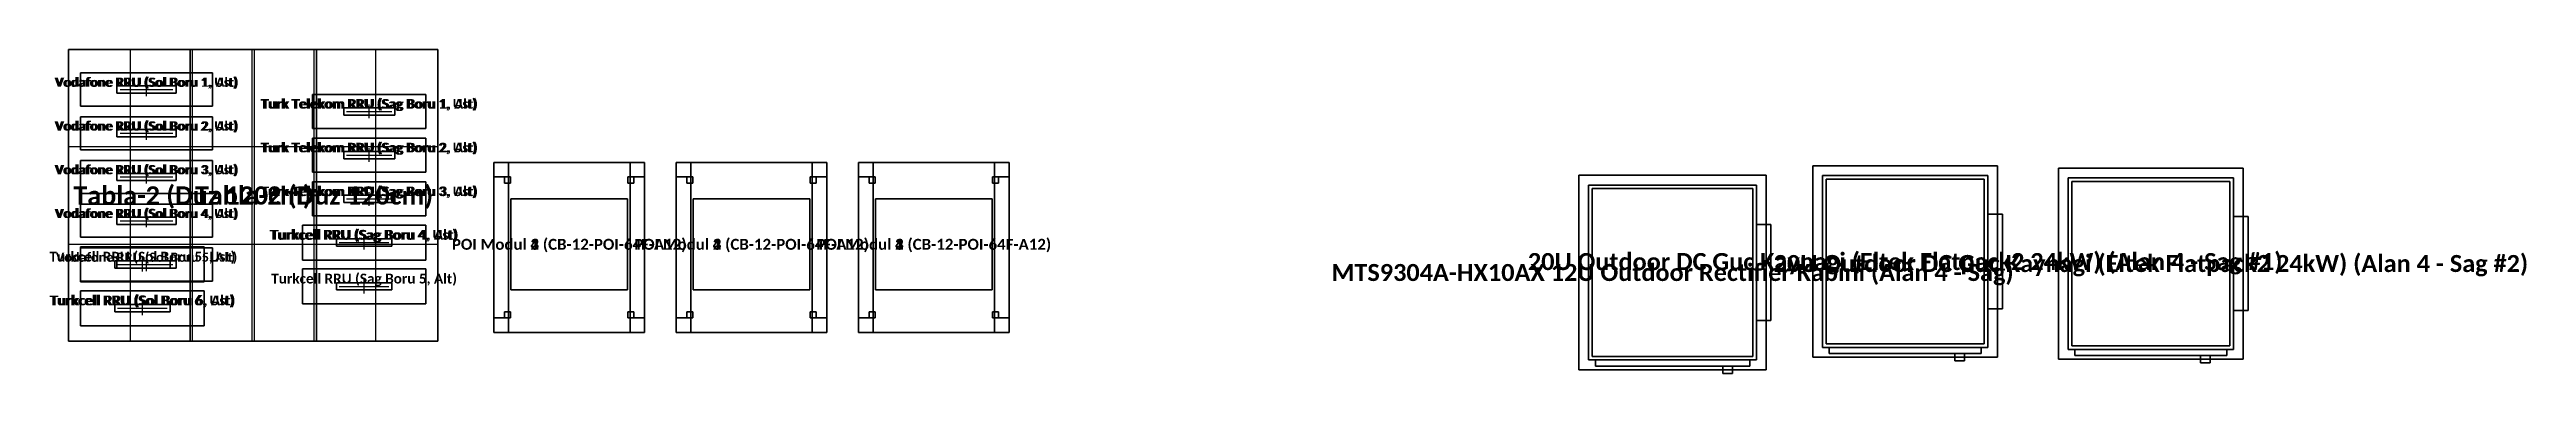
# Model space of a CAD drawing. Header units: millimetres. Extents: x -25000 to 25000, y -60388 to 35000.
# Drawn here: x 12262 to 22452, y -60388 to -59055 of the extents above; entities that cross this region are included whole.
import ezdxf
from ezdxf.enums import TextEntityAlignment as Align

# ---------------------------------------------------------------- set-up
doc = ezdxf.new("R2010")
doc.units = ezdxf.units.MM
for name, color, linetype in [('BLOK_OZEL_PLATFORM', 140, 'CONTINUOUS'), ('EKP_POI_MODULLERI', 40, 'CONTINUOUS'), ('EKP_POI_TASIYICI_SASE', 30, 'CONTINUOUS'), ('EKP_RECTIFIER_ELTEK_20U', 3, 'CONTINUOUS'), ('EKP_RECTIFIER_MTS9304A', 94, 'CONTINUOUS'), ('EKP_TURK_TELEKOM_RRU', 4, 'CONTINUOUS'), ('EKP_TURKCELL_RRU', 5, 'CONTINUOUS'), ('EKP_VODAFONE_RRU', 1, 'CONTINUOUS')]:
    doc.layers.add(name, color=color, linetype=linetype)
doc.styles.get("Standard").update_dxf_attribs({"font": 'calibrib.ttf'})

msp = doc.modelspace()

# ---------------------------------------------------------------- texts
at = {"layer": 'BLOK_OZEL_PLATFORM'}
for p in [(12850, -59656), (13350, -59656)]:
    msp.add_text('Tabla-2 (Duz 120cm)', height=75, dxfattribs=at).set_placement(p, align=Align.MIDDLE_CENTER)
at = {"layer": 'EKP_POI_MODULLERI'}
for s, p in [('POI Modul 1 (CB-12-POI-64F-A12)', (14400, -59857)), ('POI Modul 2 (CB-12-POI-64F-A12)', (14400, -59857)), ('POI Modul 3 (CB-12-POI-64F-A12)', (14400, -59857)), ('POI Modul 4 (CB-12-POI-64F-A12)', (14400, -59857)), ('POI Modul 1 (CB-12-POI-64F-A12)', (15150, -59857)), ('POI Modul 2 (CB-12-POI-64F-A12)', (15150, -59857)), ('POI Modul 3 (CB-12-POI-64F-A12)', (15150, -59857)), ('POI Modul 4 (CB-12-POI-64F-A12)', (15150, -59857)), ('POI Modul 1 (CB-12-POI-64F-A12)', (15900, -59857)), ('POI Modul 2 (CB-12-POI-64F-A12)', (15900, -59857)), ('POI Modul 3 (CB-12-POI-64F-A12)', (15900, -59857)), ('POI Modul 4 (CB-12-POI-64F-A12)', (15900, -59857))]:
    msp.add_text(s, height=45, dxfattribs=at).set_placement(p, align=Align.MIDDLE_CENTER)
at = {"layer": 'EKP_RECTIFIER_ELTEK_20U'}
for s, p in [('20U Outdoor DC Guc Kaynagi (Eltek Flatpack2 24kW) (Alan 4 - Sag #1)', (19896, -59928)), ('20U Outdoor DC Guc Kaynagi (Eltek Flatpack2 24kW) (Alan 4 - Sag #2)', (20907, -59936))]:
    msp.add_text(s, height=70, dxfattribs=at).set_placement(p, align=Align.MIDDLE_CENTER)
at = {"layer": 'EKP_RECTIFIER_MTS9304A'}
msp.add_text('MTS9304A-HX10AX 12U Outdoor Rectifier Kabini (Alan 4 - Sag)', height=70, dxfattribs=at).set_placement((18939, -59973), align=Align.MIDDLE_CENTER)
at = {"layer": 'EKP_TURK_TELEKOM_RRU'}
for s, p in [('Turk Telekom RRU (Sag Boru 1, Ust)', (13577, -59279)), ('Turk Telekom RRU (Sag Boru 1, Alt)', (13577, -59279)), ('Turk Telekom RRU (Sag Boru 2, Ust)', (13577, -59459)), ('Turk Telekom RRU (Sag Boru 2, Alt)', (13577, -59459)), ('Turk Telekom RRU (Sag Boru 3, Ust)', (13577, -59639)), ('Turk Telekom RRU (Sag Boru 3, Alt)', (13577, -59639))]:
    msp.add_text(s, height=39.2, dxfattribs=at).set_placement(p, align=Align.MIDDLE_CENTER)
at = {"layer": 'EKP_TURKCELL_RRU'}
for s, p in [('Turkcell RRU (Sag Boru 4, Ust)', (13556, -59818)), ('Turkcell RRU (Sag Boru 4, Alt)', (13556, -59818)), ('Turkcell RRU (Sol Boru 5, Ust)', (12644, -59908)), ('Turkcell RRU (Sag Boru 5, Alt)', (13556, -59998)), ('Turkcell RRU (Sol Boru 6, Ust)', (12644, -60088)), ('Turkcell RRU (Sol Boru 6, Alt)', (12644, -60088))]:
    msp.add_text(s, height=40.6, dxfattribs=at).set_placement(p, align=Align.MIDDLE_CENTER)
at = {"layer": 'EKP_VODAFONE_RRU'}
for s, p in [('Vodafone RRU (Sol Boru 1, Ust)', (12661, -59190)), ('Vodafone RRU (Sol Boru 1, Alt)', (12661, -59190)), ('Vodafone RRU (Sol Boru 2, Ust)', (12661, -59370)), ('Vodafone RRU (Sol Boru 2, Alt)', (12661, -59370)), ('Vodafone RRU (Sol Boru 3, Ust)', (12661, -59550)), ('Vodafone RRU (Sol Boru 3, Alt)', (12661, -59550)), ('Vodafone RRU (Sol Boru 4, Ust)', (12661, -59730)), ('Vodafone RRU (Sol Boru 4, Alt)', (12661, -59730)), ('Vodafone RRU (Sol Boru 5, Alt)', (12661, -59910))]:
    msp.add_text(s, height=37.8, dxfattribs=at).set_placement(p, align=Align.MIDDLE_CENTER)

# ---------------------------------------------------------------- linework, layer by layer
at = {"layer": 'BLOK_OZEL_PLATFORM'}
for p, q in [((13360, -59055, 18092), (12340, -59055, 18092)), ((12340, -59055, 18092), (12340, -60256, 18092)), ((13360, -59055, 18132), (12340, -59055, 18132)), ((12340, -59055, 18132), (12340, -60256, 18132)), ((12340, -59055, 18092), (12340, -59055, 18132)), ((12595, -60256, 18132), (12595, -59055, 18132)), ((13860, -59055, 18092), (12840, -59055, 18092)), ((12840, -59055, 18092), (12840, -60256, 18092)), ((13860, -59055, 18132), (12840, -59055, 18132)), ((12840, -59055, 18132), (12840, -60256, 18132)), ((12840, -59055, 18092), (12840, -59055, 18132)), ((12850, -60256, 18132), (12850, -59055, 18132)), ((13095, -60256, 18132), (13095, -59055, 18132)), ((13105, -60256, 18132), (13105, -59055, 18132)), ((13350, -60256, 18132), (13350, -59055, 18132)), ((13360, -60256, 18092), (13360, -59055, 18092)), ((13360, -60256, 18132), (13360, -59055, 18132)), ((13360, -59055, 18092), (13360, -59055, 18132)), ((13605, -60256, 18132), (13605, -59055, 18132)), ((13860, -60256, 18092), (13860, -59055, 18092)), ((13860, -60256, 18132), (13860, -59055, 18132)), ((13860, -59055, 18092), (13860, -59055, 18132)), ((12340, -59455, 18132), (13360, -59455, 18132)), ((12840, -59455, 18132), (13860, -59455, 18132)), ((12340, -59856, 18132), (13360, -59856, 18132)), ((12840, -59856, 18132), (13860, -59856, 18132)), ((12340, -60256, 18092), (13360, -60256, 18092)), ((12340, -60256, 18132), (13360, -60256, 18132)), ((12340, -60256, 18092), (12340, -60256, 18132)), ((12840, -60256, 18092), (13860, -60256, 18092)), ((12840, -60256, 18132), (13860, -60256, 18132)), ((12840, -60256, 18092), (12840, -60256, 18132)), ((13360, -60256, 18092), (13360, -60256, 18132)), ((13860, -60256, 18092), (13860, -60256, 18132))]:
    msp.add_line(p, q, dxfattribs=at)
for points in [[(12340, -60256, 18092), (13360, -60256, 18092), (13360, -59055, 18092), (12340, -59055, 18092)], [(12340, -60256, 18132), (13360, -60256, 18132), (13360, -59055, 18132), (12340, -59055, 18132)], [(12340, -59055, 18092), (13360, -59055, 18092), (13360, -59055, 18132), (12340, -59055, 18132)], [(12340, -60256, 18092), (12340, -59055, 18092), (12340, -59055, 18132), (12340, -60256, 18132)], [(12840, -60256, 18092), (13860, -60256, 18092), (13860, -59055, 18092), (12840, -59055, 18092)], [(12840, -60256, 18132), (13860, -60256, 18132), (13860, -59055, 18132), (12840, -59055, 18132)], [(12840, -59055, 18092), (13860, -59055, 18092), (13860, -59055, 18132), (12840, -59055, 18132)], [(12840, -60256, 18092), (12840, -59055, 18092), (12840, -59055, 18132), (12840, -60256, 18132)], [(13360, -60256, 18092), (13360, -59055, 18092), (13360, -59055, 18132), (13360, -60256, 18132)], [(13860, -60256, 18092), (13860, -59055, 18092), (13860, -59055, 18132), (13860, -60256, 18132)], [(12340, -60256, 18092), (13360, -60256, 18092), (13360, -60256, 18132), (12340, -60256, 18132)], [(12840, -60256, 18092), (13860, -60256, 18092), (13860, -60256, 18132), (12840, -60256, 18132)]]:
    msp.add_3dface(points, dxfattribs=at)
at = {"layer": 'EKP_POI_MODULLERI'}
for p, q in [((14640, -59670, 18279), (14160, -59670, 18279)), ((14160, -59670, 18279), (14160, -60045, 18279)), ((14640, -59670, 18543), (14160, -59670, 18543)), ((14160, -59670, 18543), (14160, -60045, 18543)), ((14160, -59670, 18279), (14160, -59670, 18543)), ((14640, -59670, 18594), (14160, -59670, 18594)), ((14160, -59670, 18594), (14160, -60045, 18594)), ((14640, -59670, 18858), (14160, -59670, 18858)), ((14160, -59670, 18858), (14160, -60045, 18858)), ((14160, -59670, 18594), (14160, -59670, 18858)), ((14640, -59670, 18909), (14160, -59670, 18909)), ((14160, -59670, 18909), (14160, -60045, 18909)), ((14640, -59670, 19173), (14160, -59670, 19173)), ((14160, -59670, 19173), (14160, -60045, 19173)), ((14160, -59670, 18909), (14160, -59670, 19173)), ((14640, -59670, 19224), (14160, -59670, 19224)), ((14160, -59670, 19224), (14160, -60045, 19224)), ((14640, -59670, 19488), (14160, -59670, 19488)), ((14160, -59670, 19488), (14160, -60045, 19488)), ((14160, -59670, 19224), (14160, -59670, 19488)), ((14640, -60045, 18279), (14640, -59670, 18279)), ((14640, -60045, 18543), (14640, -59670, 18543)), ((14640, -59670, 18279), (14640, -59670, 18543)), ((14640, -60045, 18594), (14640, -59670, 18594)), ((14640, -60045, 18858), (14640, -59670, 18858)), ((14640, -59670, 18594), (14640, -59670, 18858)), ((14640, -60045, 18909), (14640, -59670, 18909)), ((14640, -60045, 19173), (14640, -59670, 19173)), ((14640, -59670, 18909), (14640, -59670, 19173)), ((14640, -60045, 19224), (14640, -59670, 19224)), ((14640, -60045, 19488), (14640, -59670, 19488)), ((14640, -59670, 19224), (14640, -59670, 19488)), ((15390, -59670, 18279), (14910, -59670, 18279)), ((14910, -59670, 18279), (14910, -60045, 18279)), ((15390, -59670, 18543), (14910, -59670, 18543)), ((14910, -59670, 18543), (14910, -60045, 18543)), ((14910, -59670, 18279), (14910, -59670, 18543)), ((15390, -59670, 18594), (14910, -59670, 18594)), ((14910, -59670, 18594), (14910, -60045, 18594)), ((15390, -59670, 18858), (14910, -59670, 18858)), ((14910, -59670, 18858), (14910, -60045, 18858)), ((14910, -59670, 18594), (14910, -59670, 18858)), ((15390, -59670, 18909), (14910, -59670, 18909)), ((14910, -59670, 18909), (14910, -60045, 18909)), ((15390, -59670, 19173), (14910, -59670, 19173)), ((14910, -59670, 19173), (14910, -60045, 19173)), ((14910, -59670, 18909), (14910, -59670, 19173)), ((15390, -59670, 19224), (14910, -59670, 19224)), ((14910, -59670, 19224), (14910, -60045, 19224)), ((15390, -59670, 19488), (14910, -59670, 19488)), ((14910, -59670, 19488), (14910, -60045, 19488)), ((14910, -59670, 19224), (14910, -59670, 19488)), ((15390, -60045, 18279), (15390, -59670, 18279)), ((15390, -60045, 18543), (15390, -59670, 18543)), ((15390, -59670, 18279), (15390, -59670, 18543)), ((15390, -60045, 18594), (15390, -59670, 18594)), ((15390, -60045, 18858), (15390, -59670, 18858)), ((15390, -59670, 18594), (15390, -59670, 18858)), ((15390, -60045, 18909), (15390, -59670, 18909)), ((15390, -60045, 19173), (15390, -59670, 19173)), ((15390, -59670, 18909), (15390, -59670, 19173)), ((15390, -60045, 19224), (15390, -59670, 19224)), ((15390, -60045, 19488), (15390, -59670, 19488)), ((15390, -59670, 19224), (15390, -59670, 19488)), ((16140, -59670, 18279), (15660, -59670, 18279)), ((15660, -59670, 18279), (15660, -60045, 18279)), ((16140, -59670, 18543), (15660, -59670, 18543)), ((15660, -59670, 18543), (15660, -60045, 18543)), ((15660, -59670, 18279), (15660, -59670, 18543)), ((16140, -59670, 18594), (15660, -59670, 18594)), ((15660, -59670, 18594), (15660, -60045, 18594)), ((16140, -59670, 18858), (15660, -59670, 18858)), ((15660, -59670, 18858), (15660, -60045, 18858)), ((15660, -59670, 18594), (15660, -59670, 18858)), ((16140, -59670, 18909), (15660, -59670, 18909)), ((15660, -59670, 18909), (15660, -60045, 18909)), ((16140, -59670, 19173), (15660, -59670, 19173)), ((15660, -59670, 19173), (15660, -60045, 19173)), ((15660, -59670, 18909), (15660, -59670, 19173)), ((16140, -59670, 19224), (15660, -59670, 19224)), ((15660, -59670, 19224), (15660, -60045, 19224)), ((16140, -59670, 19488), (15660, -59670, 19488)), ((15660, -59670, 19488), (15660, -60045, 19488)), ((15660, -59670, 19224), (15660, -59670, 19488)), ((16140, -60045, 18279), (16140, -59670, 18279)), ((16140, -60045, 18543), (16140, -59670, 18543)), ((16140, -59670, 18279), (16140, -59670, 18543)), ((16140, -60045, 18594), (16140, -59670, 18594)), ((16140, -60045, 18858), (16140, -59670, 18858)), ((16140, -59670, 18594), (16140, -59670, 18858)), ((16140, -60045, 18909), (16140, -59670, 18909)), ((16140, -60045, 19173), (16140, -59670, 19173)), ((16140, -59670, 18909), (16140, -59670, 19173)), ((16140, -60045, 19224), (16140, -59670, 19224)), ((16140, -60045, 19488), (16140, -59670, 19488)), ((16140, -59670, 19224), (16140, -59670, 19488)), ((14160, -60045, 18279), (14640, -60045, 18279)), ((14160, -60045, 18543), (14640, -60045, 18543)), ((14160, -60045, 18279), (14160, -60045, 18543)), ((14160, -60045, 18594), (14640, -60045, 18594)), ((14160, -60045, 18858), (14640, -60045, 18858)), ((14160, -60045, 18594), (14160, -60045, 18858)), ((14160, -60045, 18909), (14640, -60045, 18909)), ((14160, -60045, 19173), (14640, -60045, 19173)), ((14160, -60045, 18909), (14160, -60045, 19173)), ((14160, -60045, 19224), (14640, -60045, 19224)), ((14160, -60045, 19488), (14640, -60045, 19488)), ((14160, -60045, 19224), (14160, -60045, 19488)), ((14640, -60045, 18279), (14640, -60045, 18543)), ((14640, -60045, 18594), (14640, -60045, 18858)), ((14640, -60045, 18909), (14640, -60045, 19173)), ((14640, -60045, 19224), (14640, -60045, 19488)), ((14910, -60045, 18279), (15390, -60045, 18279)), ((14910, -60045, 18543), (15390, -60045, 18543)), ((14910, -60045, 18279), (14910, -60045, 18543)), ((14910, -60045, 18594), (15390, -60045, 18594)), ((14910, -60045, 18858), (15390, -60045, 18858)), ((14910, -60045, 18594), (14910, -60045, 18858)), ((14910, -60045, 18909), (15390, -60045, 18909)), ((14910, -60045, 19173), (15390, -60045, 19173)), ((14910, -60045, 18909), (14910, -60045, 19173)), ((14910, -60045, 19224), (15390, -60045, 19224)), ((14910, -60045, 19488), (15390, -60045, 19488)), ((14910, -60045, 19224), (14910, -60045, 19488)), ((15390, -60045, 18279), (15390, -60045, 18543)), ((15390, -60045, 18594), (15390, -60045, 18858)), ((15390, -60045, 18909), (15390, -60045, 19173)), ((15390, -60045, 19224), (15390, -60045, 19488)), ((15660, -60045, 18279), (16140, -60045, 18279)), ((15660, -60045, 18543), (16140, -60045, 18543)), ((15660, -60045, 18279), (15660, -60045, 18543)), ((15660, -60045, 18594), (16140, -60045, 18594)), ((15660, -60045, 18858), (16140, -60045, 18858)), ((15660, -60045, 18594), (15660, -60045, 18858)), ((15660, -60045, 18909), (16140, -60045, 18909)), ((15660, -60045, 19173), (16140, -60045, 19173)), ((15660, -60045, 18909), (15660, -60045, 19173)), ((15660, -60045, 19224), (16140, -60045, 19224)), ((15660, -60045, 19488), (16140, -60045, 19488)), ((15660, -60045, 19224), (15660, -60045, 19488)), ((16140, -60045, 18279), (16140, -60045, 18543)), ((16140, -60045, 18594), (16140, -60045, 18858)), ((16140, -60045, 18909), (16140, -60045, 19173)), ((16140, -60045, 19224), (16140, -60045, 19488))]:
    msp.add_line(p, q, dxfattribs=at)
for points in [[(14160, -60045, 18279), (14640, -60045, 18279), (14640, -59670, 18279), (14160, -59670, 18279)], [(14160, -60045, 18543), (14640, -60045, 18543), (14640, -59670, 18543), (14160, -59670, 18543)], [(14160, -59670, 18279), (14640, -59670, 18279), (14640, -59670, 18543), (14160, -59670, 18543)], [(14160, -60045, 18279), (14160, -59670, 18279), (14160, -59670, 18543), (14160, -60045, 18543)], [(14160, -60045, 18594), (14640, -60045, 18594), (14640, -59670, 18594), (14160, -59670, 18594)], [(14160, -60045, 18858), (14640, -60045, 18858), (14640, -59670, 18858), (14160, -59670, 18858)], [(14160, -59670, 18594), (14640, -59670, 18594), (14640, -59670, 18858), (14160, -59670, 18858)], [(14160, -60045, 18594), (14160, -59670, 18594), (14160, -59670, 18858), (14160, -60045, 18858)], [(14160, -60045, 18909), (14640, -60045, 18909), (14640, -59670, 18909), (14160, -59670, 18909)], [(14160, -60045, 19173), (14640, -60045, 19173), (14640, -59670, 19173), (14160, -59670, 19173)], [(14160, -59670, 18909), (14640, -59670, 18909), (14640, -59670, 19173), (14160, -59670, 19173)], [(14160, -60045, 18909), (14160, -59670, 18909), (14160, -59670, 19173), (14160, -60045, 19173)], [(14160, -60045, 19224), (14640, -60045, 19224), (14640, -59670, 19224), (14160, -59670, 19224)], [(14160, -60045, 19488), (14640, -60045, 19488), (14640, -59670, 19488), (14160, -59670, 19488)], [(14160, -59670, 19224), (14640, -59670, 19224), (14640, -59670, 19488), (14160, -59670, 19488)], [(14160, -60045, 19224), (14160, -59670, 19224), (14160, -59670, 19488), (14160, -60045, 19488)], [(14640, -60045, 18279), (14640, -59670, 18279), (14640, -59670, 18543), (14640, -60045, 18543)], [(14640, -60045, 18594), (14640, -59670, 18594), (14640, -59670, 18858), (14640, -60045, 18858)], [(14640, -60045, 18909), (14640, -59670, 18909), (14640, -59670, 19173), (14640, -60045, 19173)], [(14640, -60045, 19224), (14640, -59670, 19224), (14640, -59670, 19488), (14640, -60045, 19488)], [(14910, -60045, 18279), (15390, -60045, 18279), (15390, -59670, 18279), (14910, -59670, 18279)], [(14910, -60045, 18543), (15390, -60045, 18543), (15390, -59670, 18543), (14910, -59670, 18543)], [(14910, -59670, 18279), (15390, -59670, 18279), (15390, -59670, 18543), (14910, -59670, 18543)], [(14910, -60045, 18279), (14910, -59670, 18279), (14910, -59670, 18543), (14910, -60045, 18543)], [(14910, -60045, 18594), (15390, -60045, 18594), (15390, -59670, 18594), (14910, -59670, 18594)], [(14910, -60045, 18858), (15390, -60045, 18858), (15390, -59670, 18858), (14910, -59670, 18858)], [(14910, -59670, 18594), (15390, -59670, 18594), (15390, -59670, 18858), (14910, -59670, 18858)], [(14910, -60045, 18594), (14910, -59670, 18594), (14910, -59670, 18858), (14910, -60045, 18858)], [(14910, -60045, 18909), (15390, -60045, 18909), (15390, -59670, 18909), (14910, -59670, 18909)], [(14910, -60045, 19173), (15390, -60045, 19173), (15390, -59670, 19173), (14910, -59670, 19173)], [(14910, -59670, 18909), (15390, -59670, 18909), (15390, -59670, 19173), (14910, -59670, 19173)], [(14910, -60045, 18909), (14910, -59670, 18909), (14910, -59670, 19173), (14910, -60045, 19173)], [(14910, -60045, 19224), (15390, -60045, 19224), (15390, -59670, 19224), (14910, -59670, 19224)], [(14910, -60045, 19488), (15390, -60045, 19488), (15390, -59670, 19488), (14910, -59670, 19488)], [(14910, -59670, 19224), (15390, -59670, 19224), (15390, -59670, 19488), (14910, -59670, 19488)], [(14910, -60045, 19224), (14910, -59670, 19224), (14910, -59670, 19488), (14910, -60045, 19488)], [(15390, -60045, 18279), (15390, -59670, 18279), (15390, -59670, 18543), (15390, -60045, 18543)], [(15390, -60045, 18594), (15390, -59670, 18594), (15390, -59670, 18858), (15390, -60045, 18858)], [(15390, -60045, 18909), (15390, -59670, 18909), (15390, -59670, 19173), (15390, -60045, 19173)], [(15390, -60045, 19224), (15390, -59670, 19224), (15390, -59670, 19488), (15390, -60045, 19488)], [(15660, -60045, 18279), (16140, -60045, 18279), (16140, -59670, 18279), (15660, -59670, 18279)], [(15660, -60045, 18543), (16140, -60045, 18543), (16140, -59670, 18543), (15660, -59670, 18543)], [(15660, -59670, 18279), (16140, -59670, 18279), (16140, -59670, 18543), (15660, -59670, 18543)], [(15660, -60045, 18279), (15660, -59670, 18279), (15660, -59670, 18543), (15660, -60045, 18543)], [(15660, -60045, 18594), (16140, -60045, 18594), (16140, -59670, 18594), (15660, -59670, 18594)], [(15660, -60045, 18858), (16140, -60045, 18858), (16140, -59670, 18858), (15660, -59670, 18858)], [(15660, -59670, 18594), (16140, -59670, 18594), (16140, -59670, 18858), (15660, -59670, 18858)], [(15660, -60045, 18594), (15660, -59670, 18594), (15660, -59670, 18858), (15660, -60045, 18858)], [(15660, -60045, 18909), (16140, -60045, 18909), (16140, -59670, 18909), (15660, -59670, 18909)], [(15660, -60045, 19173), (16140, -60045, 19173), (16140, -59670, 19173), (15660, -59670, 19173)], [(15660, -59670, 18909), (16140, -59670, 18909), (16140, -59670, 19173), (15660, -59670, 19173)], [(15660, -60045, 18909), (15660, -59670, 18909), (15660, -59670, 19173), (15660, -60045, 19173)], [(15660, -60045, 19224), (16140, -60045, 19224), (16140, -59670, 19224), (15660, -59670, 19224)], [(15660, -60045, 19488), (16140, -60045, 19488), (16140, -59670, 19488), (15660, -59670, 19488)], [(15660, -59670, 19224), (16140, -59670, 19224), (16140, -59670, 19488), (15660, -59670, 19488)], [(15660, -60045, 19224), (15660, -59670, 19224), (15660, -59670, 19488), (15660, -60045, 19488)], [(16140, -60045, 18279), (16140, -59670, 18279), (16140, -59670, 18543), (16140, -60045, 18543)], [(16140, -60045, 18594), (16140, -59670, 18594), (16140, -59670, 18858), (16140, -60045, 18858)], [(16140, -60045, 18909), (16140, -59670, 18909), (16140, -59670, 19173), (16140, -60045, 19173)], [(16140, -60045, 19224), (16140, -59670, 19224), (16140, -59670, 19488), (16140, -60045, 19488)], [(14160, -60045, 18279), (14640, -60045, 18279), (14640, -60045, 18543), (14160, -60045, 18543)], [(14160, -60045, 18594), (14640, -60045, 18594), (14640, -60045, 18858), (14160, -60045, 18858)], [(14160, -60045, 18909), (14640, -60045, 18909), (14640, -60045, 19173), (14160, -60045, 19173)], [(14160, -60045, 19224), (14640, -60045, 19224), (14640, -60045, 19488), (14160, -60045, 19488)], [(14910, -60045, 18279), (15390, -60045, 18279), (15390, -60045, 18543), (14910, -60045, 18543)], [(14910, -60045, 18594), (15390, -60045, 18594), (15390, -60045, 18858), (14910, -60045, 18858)], [(14910, -60045, 18909), (15390, -60045, 18909), (15390, -60045, 19173), (14910, -60045, 19173)], [(14910, -60045, 19224), (15390, -60045, 19224), (15390, -60045, 19488), (14910, -60045, 19488)], [(15660, -60045, 18279), (16140, -60045, 18279), (16140, -60045, 18543), (15660, -60045, 18543)], [(15660, -60045, 18594), (16140, -60045, 18594), (16140, -60045, 18858), (15660, -60045, 18858)], [(15660, -60045, 18909), (16140, -60045, 18909), (16140, -60045, 19173), (15660, -60045, 19173)], [(15660, -60045, 19224), (16140, -60045, 19224), (16140, -60045, 19488), (15660, -60045, 19488)]]:
    msp.add_3dface(points, dxfattribs=at)
at = {"layer": 'EKP_POI_TASIYICI_SASE'}
for p, q in [((14710, -59520, 18121), (14090, -59520, 18121)), ((14090, -59520, 18121), (14090, -60220, 18121)), ((14710, -59520, 18221), (14090, -59520, 18221)), ((14090, -59520, 18221), (14090, -60220, 18221)), ((14090, -59520, 18121), (14090, -59520, 18221)), ((14150, -59520, 18221), (14090, -59520, 18221)), ((14090, -59520, 18221), (14090, -59580, 18221)), ((14150, -59520, 19541), (14090, -59520, 19541)), ((14090, -59520, 19541), (14090, -59580, 19541)), ((14090, -59520, 18221), (14090, -59520, 19541)), ((14710, -59520, 19541), (14090, -59520, 19541)), ((14090, -59520, 19541), (14090, -60220, 19541)), ((14710, -59520, 19601), (14090, -59520, 19601)), ((14090, -59520, 19601), (14090, -60220, 19601)), ((14090, -59520, 19541), (14090, -59520, 19601)), ((14090, -59580, 18221), (14150, -59580, 18221)), ((14090, -59580, 19541), (14150, -59580, 19541)), ((14090, -59580, 18221), (14090, -59580, 19541)), ((14150, -59580, 18261), (14090, -59580, 18261)), ((14090, -59580, 18261), (14090, -60160, 18261)), ((14150, -59580, 18301), (14090, -59580, 18301)), ((14090, -59580, 18301), (14090, -60160, 18301)), ((14090, -59580, 18261), (14090, -59580, 18301)), ((14150, -59580, 18861), (14090, -59580, 18861)), ((14090, -59580, 18861), (14090, -60160, 18861)), ((14150, -59580, 18901), (14090, -59580, 18901)), ((14090, -59580, 18901), (14090, -60160, 18901)), ((14090, -59580, 18861), (14090, -59580, 18901)), ((14150, -59580, 19481), (14090, -59580, 19481)), ((14090, -59580, 19481), (14090, -60160, 19481)), ((14150, -59580, 19521), (14090, -59580, 19521)), ((14090, -59580, 19521), (14090, -60160, 19521)), ((14090, -59580, 19481), (14090, -59580, 19521)), ((14159, -59580, 18221), (14134, -59580, 18221)), ((14134, -59580, 18221), (14134, -59605, 18221)), ((14159, -59580, 19541), (14134, -59580, 19541)), ((14134, -59580, 19541), (14134, -59605, 19541)), ((14134, -59580, 18221), (14134, -59580, 19541)), ((14134, -59605, 18221), (14159, -59605, 18221)), ((14134, -59605, 19541), (14159, -59605, 19541)), ((14134, -59605, 18221), (14134, -59605, 19541)), ((14150, -59580, 18221), (14150, -59520, 18221)), ((14150, -59580, 19541), (14150, -59520, 19541)), ((14150, -59520, 18221), (14150, -59520, 19541)), ((14150, -59580, 18221), (14150, -59580, 19541)), ((14150, -60160, 18261), (14150, -59580, 18261)), ((14150, -60160, 18301), (14150, -59580, 18301)), ((14150, -59580, 18261), (14150, -59580, 18301)), ((14150, -60160, 18861), (14150, -59580, 18861)), ((14150, -60160, 18901), (14150, -59580, 18901)), ((14150, -59580, 18861), (14150, -59580, 18901)), ((14150, -60160, 19481), (14150, -59580, 19481)), ((14150, -60160, 19521), (14150, -59580, 19521)), ((14150, -59580, 19481), (14150, -59580, 19521)), ((14159, -59605, 18221), (14159, -59580, 18221)), ((14159, -59605, 19541), (14159, -59580, 19541)), ((14159, -59580, 18221), (14159, -59580, 19541)), ((14159, -59605, 18221), (14159, -59605, 19541)), ((14666, -59580, 18221), (14641, -59580, 18221)), ((14641, -59580, 18221), (14641, -59605, 18221)), ((14666, -59580, 19541), (14641, -59580, 19541)), ((14641, -59580, 19541), (14641, -59605, 19541)), ((14641, -59580, 18221), (14641, -59580, 19541)), ((14641, -59605, 18221), (14666, -59605, 18221)), ((14641, -59605, 19541), (14666, -59605, 19541)), ((14641, -59605, 18221), (14641, -59605, 19541)), ((14710, -59520, 18221), (14650, -59520, 18221)), ((14650, -59520, 18221), (14650, -59580, 18221)), ((14710, -59520, 19541), (14650, -59520, 19541)), ((14650, -59520, 19541), (14650, -59580, 19541)), ((14650, -59520, 18221), (14650, -59520, 19541)), ((14650, -59580, 18221), (14710, -59580, 18221)), ((14650, -59580, 19541), (14710, -59580, 19541)), ((14650, -59580, 18221), (14650, -59580, 19541)), ((14710, -59580, 18261), (14650, -59580, 18261)), ((14650, -59580, 18261), (14650, -60160, 18261)), ((14710, -59580, 18301), (14650, -59580, 18301)), ((14650, -59580, 18301), (14650, -60160, 18301)), ((14650, -59580, 18261), (14650, -59580, 18301)), ((14710, -59580, 18861), (14650, -59580, 18861)), ((14650, -59580, 18861), (14650, -60160, 18861)), ((14710, -59580, 18901), (14650, -59580, 18901)), ((14650, -59580, 18901), (14650, -60160, 18901)), ((14650, -59580, 18861), (14650, -59580, 18901)), ((14710, -59580, 19481), (14650, -59580, 19481)), ((14650, -59580, 19481), (14650, -60160, 19481)), ((14710, -59580, 19521), (14650, -59580, 19521)), ((14650, -59580, 19521), (14650, -60160, 19521)), ((14650, -59580, 19481), (14650, -59580, 19521)), ((14666, -59605, 18221), (14666, -59580, 18221)), ((14666, -59605, 19541), (14666, -59580, 19541)), ((14666, -59580, 18221), (14666, -59580, 19541)), ((14666, -59605, 18221), (14666, -59605, 19541)), ((14710, -60220, 18121), (14710, -59520, 18121)), ((14710, -60220, 18221), (14710, -59520, 18221)), ((14710, -59520, 18121), (14710, -59520, 18221)), ((14710, -59580, 18221), (14710, -59520, 18221)), ((14710, -59580, 19541), (14710, -59520, 19541)), ((14710, -59520, 18221), (14710, -59520, 19541)), ((14710, -60220, 19541), (14710, -59520, 19541)), ((14710, -60220, 19601), (14710, -59520, 19601)), ((14710, -59520, 19541), (14710, -59520, 19601)), ((14710, -59580, 18221), (14710, -59580, 19541)), ((14710, -60160, 18261), (14710, -59580, 18261)), ((14710, -60160, 18301), (14710, -59580, 18301)), ((14710, -59580, 18261), (14710, -59580, 18301)), ((14710, -60160, 18861), (14710, -59580, 18861)), ((14710, -60160, 18901), (14710, -59580, 18901)), ((14710, -59580, 18861), (14710, -59580, 18901)), ((14710, -60160, 19481), (14710, -59580, 19481)), ((14710, -60160, 19521), (14710, -59580, 19521)), ((14710, -59580, 19481), (14710, -59580, 19521)), ((15460, -59520, 18121), (14840, -59520, 18121)), ((14840, -59520, 18121), (14840, -60220, 18121)), ((15460, -59520, 18221), (14840, -59520, 18221)), ((14840, -59520, 18221), (14840, -60220, 18221)), ((14840, -59520, 18121), (14840, -59520, 18221)), ((14900, -59520, 18221), (14840, -59520, 18221)), ((14840, -59520, 18221), (14840, -59580, 18221)), ((14900, -59520, 19541), (14840, -59520, 19541)), ((14840, -59520, 19541), (14840, -59580, 19541)), ((14840, -59520, 18221), (14840, -59520, 19541)), ((15460, -59520, 19541), (14840, -59520, 19541)), ((14840, -59520, 19541), (14840, -60220, 19541)), ((15460, -59520, 19601), (14840, -59520, 19601)), ((14840, -59520, 19601), (14840, -60220, 19601)), ((14840, -59520, 19541), (14840, -59520, 19601)), ((14840, -59580, 18221), (14900, -59580, 18221)), ((14840, -59580, 19541), (14900, -59580, 19541)), ((14840, -59580, 18221), (14840, -59580, 19541)), ((14900, -59580, 18261), (14840, -59580, 18261)), ((14840, -59580, 18261), (14840, -60160, 18261)), ((14900, -59580, 18301), (14840, -59580, 18301)), ((14840, -59580, 18301), (14840, -60160, 18301)), ((14840, -59580, 18261), (14840, -59580, 18301)), ((14900, -59580, 18861), (14840, -59580, 18861)), ((14840, -59580, 18861), (14840, -60160, 18861)), ((14900, -59580, 18901), (14840, -59580, 18901)), ((14840, -59580, 18901), (14840, -60160, 18901)), ((14840, -59580, 18861), (14840, -59580, 18901)), ((14900, -59580, 19481), (14840, -59580, 19481)), ((14840, -59580, 19481), (14840, -60160, 19481)), ((14900, -59580, 19521), (14840, -59580, 19521)), ((14840, -59580, 19521), (14840, -60160, 19521)), ((14840, -59580, 19481), (14840, -59580, 19521)), ((14909, -59580, 18221), (14884, -59580, 18221)), ((14884, -59580, 18221), (14884, -59605, 18221)), ((14909, -59580, 19541), (14884, -59580, 19541)), ((14884, -59580, 19541), (14884, -59605, 19541)), ((14884, -59580, 18221), (14884, -59580, 19541)), ((14884, -59605, 18221), (14909, -59605, 18221)), ((14884, -59605, 19541), (14909, -59605, 19541)), ((14884, -59605, 18221), (14884, -59605, 19541)), ((14900, -59580, 18221), (14900, -59520, 18221)), ((14900, -59580, 19541), (14900, -59520, 19541)), ((14900, -59520, 18221), (14900, -59520, 19541)), ((14900, -59580, 18221), (14900, -59580, 19541)), ((14900, -60160, 18261), (14900, -59580, 18261)), ((14900, -60160, 18301), (14900, -59580, 18301)), ((14900, -59580, 18261), (14900, -59580, 18301)), ((14900, -60160, 18861), (14900, -59580, 18861)), ((14900, -60160, 18901), (14900, -59580, 18901)), ((14900, -59580, 18861), (14900, -59580, 18901)), ((14900, -60160, 19481), (14900, -59580, 19481)), ((14900, -60160, 19521), (14900, -59580, 19521)), ((14900, -59580, 19481), (14900, -59580, 19521)), ((14909, -59605, 18221), (14909, -59580, 18221)), ((14909, -59605, 19541), (14909, -59580, 19541)), ((14909, -59580, 18221), (14909, -59580, 19541)), ((14909, -59605, 18221), (14909, -59605, 19541)), ((15416, -59580, 18221), (15391, -59580, 18221)), ((15391, -59580, 18221), (15391, -59605, 18221)), ((15416, -59580, 19541), (15391, -59580, 19541)), ((15391, -59580, 19541), (15391, -59605, 19541)), ((15391, -59580, 18221), (15391, -59580, 19541)), ((15391, -59605, 18221), (15416, -59605, 18221)), ((15391, -59605, 19541), (15416, -59605, 19541)), ((15391, -59605, 18221), (15391, -59605, 19541)), ((15460, -59520, 18221), (15400, -59520, 18221)), ((15400, -59520, 18221), (15400, -59580, 18221)), ((15460, -59520, 19541), (15400, -59520, 19541)), ((15400, -59520, 19541), (15400, -59580, 19541)), ((15400, -59520, 18221), (15400, -59520, 19541)), ((15400, -59580, 18221), (15460, -59580, 18221)), ((15400, -59580, 19541), (15460, -59580, 19541)), ((15400, -59580, 18221), (15400, -59580, 19541)), ((15460, -59580, 18261), (15400, -59580, 18261)), ((15400, -59580, 18261), (15400, -60160, 18261)), ((15460, -59580, 18301), (15400, -59580, 18301)), ((15400, -59580, 18301), (15400, -60160, 18301)), ((15400, -59580, 18261), (15400, -59580, 18301)), ((15460, -59580, 18861), (15400, -59580, 18861)), ((15400, -59580, 18861), (15400, -60160, 18861)), ((15460, -59580, 18901), (15400, -59580, 18901)), ((15400, -59580, 18901), (15400, -60160, 18901)), ((15400, -59580, 18861), (15400, -59580, 18901)), ((15460, -59580, 19481), (15400, -59580, 19481)), ((15400, -59580, 19481), (15400, -60160, 19481)), ((15460, -59580, 19521), (15400, -59580, 19521)), ((15400, -59580, 19521), (15400, -60160, 19521)), ((15400, -59580, 19481), (15400, -59580, 19521)), ((15416, -59605, 18221), (15416, -59580, 18221)), ((15416, -59605, 19541), (15416, -59580, 19541)), ((15416, -59580, 18221), (15416, -59580, 19541)), ((15416, -59605, 18221), (15416, -59605, 19541)), ((15460, -60220, 18121), (15460, -59520, 18121)), ((15460, -60220, 18221), (15460, -59520, 18221)), ((15460, -59520, 18121), (15460, -59520, 18221)), ((15460, -59580, 18221), (15460, -59520, 18221)), ((15460, -59580, 19541), (15460, -59520, 19541)), ((15460, -59520, 18221), (15460, -59520, 19541)), ((15460, -60220, 19541), (15460, -59520, 19541)), ((15460, -60220, 19601), (15460, -59520, 19601)), ((15460, -59520, 19541), (15460, -59520, 19601)), ((15460, -59580, 18221), (15460, -59580, 19541)), ((15460, -60160, 18261), (15460, -59580, 18261)), ((15460, -60160, 18301), (15460, -59580, 18301)), ((15460, -59580, 18261), (15460, -59580, 18301)), ((15460, -60160, 18861), (15460, -59580, 18861)), ((15460, -60160, 18901), (15460, -59580, 18901)), ((15460, -59580, 18861), (15460, -59580, 18901)), ((15460, -60160, 19481), (15460, -59580, 19481)), ((15460, -60160, 19521), (15460, -59580, 19521)), ((15460, -59580, 19481), (15460, -59580, 19521)), ((16210, -59520, 18121), (15590, -59520, 18121)), ((15590, -59520, 18121), (15590, -60220, 18121)), ((16210, -59520, 18221), (15590, -59520, 18221)), ((15590, -59520, 18221), (15590, -60220, 18221)), ((15590, -59520, 18121), (15590, -59520, 18221)), ((15650, -59520, 18221), (15590, -59520, 18221)), ((15590, -59520, 18221), (15590, -59580, 18221)), ((15650, -59520, 19541), (15590, -59520, 19541)), ((15590, -59520, 19541), (15590, -59580, 19541)), ((15590, -59520, 18221), (15590, -59520, 19541)), ((16210, -59520, 19541), (15590, -59520, 19541)), ((15590, -59520, 19541), (15590, -60220, 19541)), ((16210, -59520, 19601), (15590, -59520, 19601)), ((15590, -59520, 19601), (15590, -60220, 19601)), ((15590, -59520, 19541), (15590, -59520, 19601)), ((15590, -59580, 18221), (15650, -59580, 18221)), ((15590, -59580, 19541), (15650, -59580, 19541)), ((15590, -59580, 18221), (15590, -59580, 19541)), ((15650, -59580, 18261), (15590, -59580, 18261)), ((15590, -59580, 18261), (15590, -60160, 18261)), ((15650, -59580, 18301), (15590, -59580, 18301)), ((15590, -59580, 18301), (15590, -60160, 18301)), ((15590, -59580, 18261), (15590, -59580, 18301)), ((15650, -59580, 18861), (15590, -59580, 18861)), ((15590, -59580, 18861), (15590, -60160, 18861)), ((15650, -59580, 18901), (15590, -59580, 18901)), ((15590, -59580, 18901), (15590, -60160, 18901)), ((15590, -59580, 18861), (15590, -59580, 18901)), ((15650, -59580, 19481), (15590, -59580, 19481)), ((15590, -59580, 19481), (15590, -60160, 19481)), ((15650, -59580, 19521), (15590, -59580, 19521)), ((15590, -59580, 19521), (15590, -60160, 19521)), ((15590, -59580, 19481), (15590, -59580, 19521)), ((15659, -59580, 18221), (15634, -59580, 18221)), ((15634, -59580, 18221), (15634, -59605, 18221)), ((15659, -59580, 19541), (15634, -59580, 19541)), ((15634, -59580, 19541), (15634, -59605, 19541)), ((15634, -59580, 18221), (15634, -59580, 19541)), ((15634, -59605, 18221), (15659, -59605, 18221)), ((15634, -59605, 19541), (15659, -59605, 19541)), ((15634, -59605, 18221), (15634, -59605, 19541)), ((15650, -59580, 18221), (15650, -59520, 18221)), ((15650, -59580, 19541), (15650, -59520, 19541)), ((15650, -59520, 18221), (15650, -59520, 19541)), ((15650, -59580, 18221), (15650, -59580, 19541)), ((15650, -60160, 18261), (15650, -59580, 18261)), ((15650, -60160, 18301), (15650, -59580, 18301)), ((15650, -59580, 18261), (15650, -59580, 18301)), ((15650, -60160, 18861), (15650, -59580, 18861)), ((15650, -60160, 18901), (15650, -59580, 18901)), ((15650, -59580, 18861), (15650, -59580, 18901)), ((15650, -60160, 19481), (15650, -59580, 19481)), ((15650, -60160, 19521), (15650, -59580, 19521)), ((15650, -59580, 19481), (15650, -59580, 19521)), ((15659, -59605, 18221), (15659, -59580, 18221)), ((15659, -59605, 19541), (15659, -59580, 19541)), ((15659, -59580, 18221), (15659, -59580, 19541)), ((15659, -59605, 18221), (15659, -59605, 19541)), ((16166, -59580, 18221), (16141, -59580, 18221)), ((16141, -59580, 18221), (16141, -59605, 18221)), ((16166, -59580, 19541), (16141, -59580, 19541)), ((16141, -59580, 19541), (16141, -59605, 19541)), ((16141, -59580, 18221), (16141, -59580, 19541)), ((16141, -59605, 18221), (16166, -59605, 18221)), ((16141, -59605, 19541), (16166, -59605, 19541)), ((16141, -59605, 18221), (16141, -59605, 19541)), ((16210, -59520, 18221), (16150, -59520, 18221)), ((16150, -59520, 18221), (16150, -59580, 18221)), ((16210, -59520, 19541), (16150, -59520, 19541)), ((16150, -59520, 19541), (16150, -59580, 19541)), ((16150, -59520, 18221), (16150, -59520, 19541)), ((16150, -59580, 18221), (16210, -59580, 18221)), ((16150, -59580, 19541), (16210, -59580, 19541)), ((16150, -59580, 18221), (16150, -59580, 19541)), ((16210, -59580, 18261), (16150, -59580, 18261)), ((16150, -59580, 18261), (16150, -60160, 18261)), ((16210, -59580, 18301), (16150, -59580, 18301)), ((16150, -59580, 18301), (16150, -60160, 18301)), ((16150, -59580, 18261), (16150, -59580, 18301)), ((16210, -59580, 18861), (16150, -59580, 18861)), ((16150, -59580, 18861), (16150, -60160, 18861)), ((16210, -59580, 18901), (16150, -59580, 18901)), ((16150, -59580, 18901), (16150, -60160, 18901)), ((16150, -59580, 18861), (16150, -59580, 18901)), ((16210, -59580, 19481), (16150, -59580, 19481)), ((16150, -59580, 19481), (16150, -60160, 19481)), ((16210, -59580, 19521), (16150, -59580, 19521)), ((16150, -59580, 19521), (16150, -60160, 19521)), ((16150, -59580, 19481), (16150, -59580, 19521)), ((16166, -59605, 18221), (16166, -59580, 18221)), ((16166, -59605, 19541), (16166, -59580, 19541)), ((16166, -59580, 18221), (16166, -59580, 19541)), ((16166, -59605, 18221), (16166, -59605, 19541)), ((16210, -60220, 18121), (16210, -59520, 18121)), ((16210, -60220, 18221), (16210, -59520, 18221)), ((16210, -59520, 18121), (16210, -59520, 18221)), ((16210, -59580, 18221), (16210, -59520, 18221)), ((16210, -59580, 19541), (16210, -59520, 19541)), ((16210, -59520, 18221), (16210, -59520, 19541)), ((16210, -60220, 19541), (16210, -59520, 19541)), ((16210, -60220, 19601), (16210, -59520, 19601)), ((16210, -59520, 19541), (16210, -59520, 19601)), ((16210, -59580, 18221), (16210, -59580, 19541)), ((16210, -60160, 18261), (16210, -59580, 18261)), ((16210, -60160, 18301), (16210, -59580, 18301)), ((16210, -59580, 18261), (16210, -59580, 18301)), ((16210, -60160, 18861), (16210, -59580, 18861)), ((16210, -60160, 18901), (16210, -59580, 18901)), ((16210, -59580, 18861), (16210, -59580, 18901)), ((16210, -60160, 19481), (16210, -59580, 19481)), ((16210, -60160, 19521), (16210, -59580, 19521)), ((16210, -59580, 19481), (16210, -59580, 19521)), ((14150, -60160, 18221), (14090, -60160, 18221)), ((14090, -60160, 18221), (14090, -60220, 18221)), ((14150, -60160, 19541), (14090, -60160, 19541)), ((14090, -60160, 19541), (14090, -60220, 19541)), ((14090, -60160, 18221), (14090, -60160, 19541)), ((14090, -60160, 18261), (14150, -60160, 18261)), ((14090, -60160, 18301), (14150, -60160, 18301)), ((14090, -60160, 18261), (14090, -60160, 18301)), ((14090, -60160, 18861), (14150, -60160, 18861)), ((14090, -60160, 18901), (14150, -60160, 18901)), ((14090, -60160, 18861), (14090, -60160, 18901)), ((14090, -60160, 19481), (14150, -60160, 19481)), ((14090, -60160, 19521), (14150, -60160, 19521)), ((14090, -60160, 19481), (14090, -60160, 19521)), ((14090, -60220, 18121), (14710, -60220, 18121)), ((14090, -60220, 18221), (14710, -60220, 18221)), ((14090, -60220, 18121), (14090, -60220, 18221)), ((14090, -60220, 18221), (14150, -60220, 18221)), ((14090, -60220, 19541), (14150, -60220, 19541)), ((14090, -60220, 18221), (14090, -60220, 19541)), ((14090, -60220, 19541), (14710, -60220, 19541)), ((14090, -60220, 19601), (14710, -60220, 19601)), ((14090, -60220, 19541), (14090, -60220, 19601)), ((14159, -60135, 18221), (14134, -60135, 18221)), ((14134, -60135, 18221), (14134, -60160, 18221)), ((14159, -60135, 19541), (14134, -60135, 19541)), ((14134, -60135, 19541), (14134, -60160, 19541)), ((14134, -60135, 18221), (14134, -60135, 19541)), ((14134, -60160, 18221), (14159, -60160, 18221)), ((14134, -60160, 19541), (14159, -60160, 19541)), ((14134, -60160, 18221), (14134, -60160, 19541)), ((14150, -60220, 18221), (14150, -60160, 18221)), ((14150, -60220, 19541), (14150, -60160, 19541)), ((14150, -60160, 18221), (14150, -60160, 19541)), ((14150, -60160, 18261), (14150, -60160, 18301)), ((14150, -60160, 18861), (14150, -60160, 18901)), ((14150, -60160, 19481), (14150, -60160, 19521)), ((14150, -60220, 18221), (14150, -60220, 19541)), ((14159, -60160, 18221), (14159, -60135, 18221)), ((14159, -60160, 19541), (14159, -60135, 19541)), ((14159, -60135, 18221), (14159, -60135, 19541)), ((14159, -60160, 18221), (14159, -60160, 19541)), ((14666, -60135, 18221), (14641, -60135, 18221)), ((14641, -60135, 18221), (14641, -60160, 18221)), ((14666, -60135, 19541), (14641, -60135, 19541)), ((14641, -60135, 19541), (14641, -60160, 19541)), ((14641, -60135, 18221), (14641, -60135, 19541)), ((14641, -60160, 18221), (14666, -60160, 18221)), ((14641, -60160, 19541), (14666, -60160, 19541)), ((14641, -60160, 18221), (14641, -60160, 19541)), ((14710, -60160, 18221), (14650, -60160, 18221)), ((14650, -60160, 18221), (14650, -60220, 18221)), ((14710, -60160, 19541), (14650, -60160, 19541)), ((14650, -60160, 19541), (14650, -60220, 19541)), ((14650, -60160, 18221), (14650, -60160, 19541)), ((14650, -60160, 18261), (14710, -60160, 18261)), ((14650, -60160, 18301), (14710, -60160, 18301)), ((14650, -60160, 18261), (14650, -60160, 18301)), ((14650, -60160, 18861), (14710, -60160, 18861)), ((14650, -60160, 18901), (14710, -60160, 18901)), ((14650, -60160, 18861), (14650, -60160, 18901)), ((14650, -60160, 19481), (14710, -60160, 19481)), ((14650, -60160, 19521), (14710, -60160, 19521)), ((14650, -60160, 19481), (14650, -60160, 19521)), ((14650, -60220, 18221), (14710, -60220, 18221)), ((14650, -60220, 19541), (14710, -60220, 19541)), ((14650, -60220, 18221), (14650, -60220, 19541)), ((14666, -60160, 18221), (14666, -60135, 18221)), ((14666, -60160, 19541), (14666, -60135, 19541)), ((14666, -60135, 18221), (14666, -60135, 19541)), ((14666, -60160, 18221), (14666, -60160, 19541)), ((14710, -60220, 18221), (14710, -60160, 18221)), ((14710, -60220, 19541), (14710, -60160, 19541)), ((14710, -60160, 18221), (14710, -60160, 19541)), ((14710, -60160, 18261), (14710, -60160, 18301)), ((14710, -60160, 18861), (14710, -60160, 18901)), ((14710, -60160, 19481), (14710, -60160, 19521)), ((14710, -60220, 18121), (14710, -60220, 18221)), ((14710, -60220, 18221), (14710, -60220, 19541)), ((14710, -60220, 19541), (14710, -60220, 19601)), ((14900, -60160, 18221), (14840, -60160, 18221)), ((14840, -60160, 18221), (14840, -60220, 18221)), ((14900, -60160, 19541), (14840, -60160, 19541)), ((14840, -60160, 19541), (14840, -60220, 19541)), ((14840, -60160, 18221), (14840, -60160, 19541)), ((14840, -60160, 18261), (14900, -60160, 18261)), ((14840, -60160, 18301), (14900, -60160, 18301)), ((14840, -60160, 18261), (14840, -60160, 18301)), ((14840, -60160, 18861), (14900, -60160, 18861)), ((14840, -60160, 18901), (14900, -60160, 18901)), ((14840, -60160, 18861), (14840, -60160, 18901)), ((14840, -60160, 19481), (14900, -60160, 19481)), ((14840, -60160, 19521), (14900, -60160, 19521)), ((14840, -60160, 19481), (14840, -60160, 19521)), ((14840, -60220, 18121), (15460, -60220, 18121)), ((14840, -60220, 18221), (15460, -60220, 18221)), ((14840, -60220, 18121), (14840, -60220, 18221)), ((14840, -60220, 18221), (14900, -60220, 18221)), ((14840, -60220, 19541), (14900, -60220, 19541)), ((14840, -60220, 18221), (14840, -60220, 19541)), ((14840, -60220, 19541), (15460, -60220, 19541)), ((14840, -60220, 19601), (15460, -60220, 19601)), ((14840, -60220, 19541), (14840, -60220, 19601)), ((14909, -60135, 18221), (14884, -60135, 18221)), ((14884, -60135, 18221), (14884, -60160, 18221)), ((14909, -60135, 19541), (14884, -60135, 19541)), ((14884, -60135, 19541), (14884, -60160, 19541)), ((14884, -60135, 18221), (14884, -60135, 19541)), ((14884, -60160, 18221), (14909, -60160, 18221)), ((14884, -60160, 19541), (14909, -60160, 19541)), ((14884, -60160, 18221), (14884, -60160, 19541)), ((14900, -60220, 18221), (14900, -60160, 18221)), ((14900, -60220, 19541), (14900, -60160, 19541)), ((14900, -60160, 18221), (14900, -60160, 19541)), ((14900, -60160, 18261), (14900, -60160, 18301)), ((14900, -60160, 18861), (14900, -60160, 18901)), ((14900, -60160, 19481), (14900, -60160, 19521)), ((14900, -60220, 18221), (14900, -60220, 19541)), ((14909, -60160, 18221), (14909, -60135, 18221)), ((14909, -60160, 19541), (14909, -60135, 19541)), ((14909, -60135, 18221), (14909, -60135, 19541)), ((14909, -60160, 18221), (14909, -60160, 19541)), ((15416, -60135, 18221), (15391, -60135, 18221)), ((15391, -60135, 18221), (15391, -60160, 18221)), ((15416, -60135, 19541), (15391, -60135, 19541)), ((15391, -60135, 19541), (15391, -60160, 19541)), ((15391, -60135, 18221), (15391, -60135, 19541)), ((15391, -60160, 18221), (15416, -60160, 18221)), ((15391, -60160, 19541), (15416, -60160, 19541)), ((15391, -60160, 18221), (15391, -60160, 19541)), ((15460, -60160, 18221), (15400, -60160, 18221)), ((15400, -60160, 18221), (15400, -60220, 18221)), ((15460, -60160, 19541), (15400, -60160, 19541)), ((15400, -60160, 19541), (15400, -60220, 19541)), ((15400, -60160, 18221), (15400, -60160, 19541)), ((15400, -60160, 18261), (15460, -60160, 18261)), ((15400, -60160, 18301), (15460, -60160, 18301)), ((15400, -60160, 18261), (15400, -60160, 18301)), ((15400, -60160, 18861), (15460, -60160, 18861)), ((15400, -60160, 18901), (15460, -60160, 18901)), ((15400, -60160, 18861), (15400, -60160, 18901)), ((15400, -60160, 19481), (15460, -60160, 19481)), ((15400, -60160, 19521), (15460, -60160, 19521)), ((15400, -60160, 19481), (15400, -60160, 19521)), ((15400, -60220, 18221), (15460, -60220, 18221)), ((15400, -60220, 19541), (15460, -60220, 19541)), ((15400, -60220, 18221), (15400, -60220, 19541)), ((15416, -60160, 18221), (15416, -60135, 18221)), ((15416, -60160, 19541), (15416, -60135, 19541)), ((15416, -60135, 18221), (15416, -60135, 19541)), ((15416, -60160, 18221), (15416, -60160, 19541)), ((15460, -60220, 18221), (15460, -60160, 18221)), ((15460, -60220, 19541), (15460, -60160, 19541)), ((15460, -60160, 18221), (15460, -60160, 19541)), ((15460, -60160, 18261), (15460, -60160, 18301)), ((15460, -60160, 18861), (15460, -60160, 18901)), ((15460, -60160, 19481), (15460, -60160, 19521)), ((15460, -60220, 18121), (15460, -60220, 18221)), ((15460, -60220, 18221), (15460, -60220, 19541)), ((15460, -60220, 19541), (15460, -60220, 19601)), ((15650, -60160, 18221), (15590, -60160, 18221)), ((15590, -60160, 18221), (15590, -60220, 18221)), ((15650, -60160, 19541), (15590, -60160, 19541)), ((15590, -60160, 19541), (15590, -60220, 19541)), ((15590, -60160, 18221), (15590, -60160, 19541)), ((15590, -60160, 18261), (15650, -60160, 18261)), ((15590, -60160, 18301), (15650, -60160, 18301)), ((15590, -60160, 18261), (15590, -60160, 18301)), ((15590, -60160, 18861), (15650, -60160, 18861)), ((15590, -60160, 18901), (15650, -60160, 18901)), ((15590, -60160, 18861), (15590, -60160, 18901)), ((15590, -60160, 19481), (15650, -60160, 19481)), ((15590, -60160, 19521), (15650, -60160, 19521)), ((15590, -60160, 19481), (15590, -60160, 19521)), ((15590, -60220, 18121), (16210, -60220, 18121)), ((15590, -60220, 18221), (16210, -60220, 18221)), ((15590, -60220, 18121), (15590, -60220, 18221)), ((15590, -60220, 18221), (15650, -60220, 18221)), ((15590, -60220, 19541), (15650, -60220, 19541)), ((15590, -60220, 18221), (15590, -60220, 19541)), ((15590, -60220, 19541), (16210, -60220, 19541)), ((15590, -60220, 19601), (16210, -60220, 19601)), ((15590, -60220, 19541), (15590, -60220, 19601)), ((15659, -60135, 18221), (15634, -60135, 18221)), ((15634, -60135, 18221), (15634, -60160, 18221)), ((15659, -60135, 19541), (15634, -60135, 19541)), ((15634, -60135, 19541), (15634, -60160, 19541)), ((15634, -60135, 18221), (15634, -60135, 19541)), ((15634, -60160, 18221), (15659, -60160, 18221)), ((15634, -60160, 19541), (15659, -60160, 19541)), ((15634, -60160, 18221), (15634, -60160, 19541)), ((15650, -60220, 18221), (15650, -60160, 18221)), ((15650, -60220, 19541), (15650, -60160, 19541)), ((15650, -60160, 18221), (15650, -60160, 19541)), ((15650, -60160, 18261), (15650, -60160, 18301)), ((15650, -60160, 18861), (15650, -60160, 18901)), ((15650, -60160, 19481), (15650, -60160, 19521)), ((15650, -60220, 18221), (15650, -60220, 19541)), ((15659, -60160, 18221), (15659, -60135, 18221)), ((15659, -60160, 19541), (15659, -60135, 19541)), ((15659, -60135, 18221), (15659, -60135, 19541)), ((15659, -60160, 18221), (15659, -60160, 19541)), ((16166, -60135, 18221), (16141, -60135, 18221)), ((16141, -60135, 18221), (16141, -60160, 18221)), ((16166, -60135, 19541), (16141, -60135, 19541)), ((16141, -60135, 19541), (16141, -60160, 19541)), ((16141, -60135, 18221), (16141, -60135, 19541)), ((16141, -60160, 18221), (16166, -60160, 18221)), ((16141, -60160, 19541), (16166, -60160, 19541)), ((16141, -60160, 18221), (16141, -60160, 19541)), ((16210, -60160, 18221), (16150, -60160, 18221)), ((16150, -60160, 18221), (16150, -60220, 18221)), ((16210, -60160, 19541), (16150, -60160, 19541)), ((16150, -60160, 19541), (16150, -60220, 19541)), ((16150, -60160, 18221), (16150, -60160, 19541)), ((16150, -60160, 18261), (16210, -60160, 18261)), ((16150, -60160, 18301), (16210, -60160, 18301)), ((16150, -60160, 18261), (16150, -60160, 18301)), ((16150, -60160, 18861), (16210, -60160, 18861)), ((16150, -60160, 18901), (16210, -60160, 18901)), ((16150, -60160, 18861), (16150, -60160, 18901)), ((16150, -60160, 19481), (16210, -60160, 19481)), ((16150, -60160, 19521), (16210, -60160, 19521)), ((16150, -60160, 19481), (16150, -60160, 19521)), ((16150, -60220, 18221), (16210, -60220, 18221)), ((16150, -60220, 19541), (16210, -60220, 19541)), ((16150, -60220, 18221), (16150, -60220, 19541)), ((16166, -60160, 18221), (16166, -60135, 18221)), ((16166, -60160, 19541), (16166, -60135, 19541)), ((16166, -60135, 18221), (16166, -60135, 19541)), ((16166, -60160, 18221), (16166, -60160, 19541)), ((16210, -60220, 18221), (16210, -60160, 18221)), ((16210, -60220, 19541), (16210, -60160, 19541)), ((16210, -60160, 18221), (16210, -60160, 19541)), ((16210, -60160, 18261), (16210, -60160, 18301)), ((16210, -60160, 18861), (16210, -60160, 18901)), ((16210, -60160, 19481), (16210, -60160, 19521)), ((16210, -60220, 18121), (16210, -60220, 18221)), ((16210, -60220, 18221), (16210, -60220, 19541)), ((16210, -60220, 19541), (16210, -60220, 19601))]:
    msp.add_line(p, q, dxfattribs=at)
for points in [[(14090, -60220, 18121), (14710, -60220, 18121), (14710, -59520, 18121), (14090, -59520, 18121)], [(14090, -60220, 18221), (14710, -60220, 18221), (14710, -59520, 18221), (14090, -59520, 18221)], [(14090, -59520, 18121), (14710, -59520, 18121), (14710, -59520, 18221), (14090, -59520, 18221)], [(14090, -60220, 18121), (14090, -59520, 18121), (14090, -59520, 18221), (14090, -60220, 18221)], [(14090, -59580, 18221), (14150, -59580, 18221), (14150, -59520, 18221), (14090, -59520, 18221)], [(14090, -59580, 19541), (14150, -59580, 19541), (14150, -59520, 19541), (14090, -59520, 19541)], [(14090, -59520, 18221), (14150, -59520, 18221), (14150, -59520, 19541), (14090, -59520, 19541)], [(14090, -59580, 18221), (14090, -59520, 18221), (14090, -59520, 19541), (14090, -59580, 19541)], [(14090, -60220, 19541), (14710, -60220, 19541), (14710, -59520, 19541), (14090, -59520, 19541)], [(14090, -60220, 19601), (14710, -60220, 19601), (14710, -59520, 19601), (14090, -59520, 19601)], [(14090, -59520, 19541), (14710, -59520, 19541), (14710, -59520, 19601), (14090, -59520, 19601)], [(14090, -60220, 19541), (14090, -59520, 19541), (14090, -59520, 19601), (14090, -60220, 19601)], [(14090, -59580, 18221), (14150, -59580, 18221), (14150, -59580, 19541), (14090, -59580, 19541)], [(14090, -60160, 18261), (14150, -60160, 18261), (14150, -59580, 18261), (14090, -59580, 18261)], [(14090, -60160, 18301), (14150, -60160, 18301), (14150, -59580, 18301), (14090, -59580, 18301)], [(14090, -59580, 18261), (14150, -59580, 18261), (14150, -59580, 18301), (14090, -59580, 18301)], [(14090, -60160, 18261), (14090, -59580, 18261), (14090, -59580, 18301), (14090, -60160, 18301)], [(14090, -60160, 18861), (14150, -60160, 18861), (14150, -59580, 18861), (14090, -59580, 18861)], [(14090, -60160, 18901), (14150, -60160, 18901), (14150, -59580, 18901), (14090, -59580, 18901)], [(14090, -59580, 18861), (14150, -59580, 18861), (14150, -59580, 18901), (14090, -59580, 18901)], [(14090, -60160, 18861), (14090, -59580, 18861), (14090, -59580, 18901), (14090, -60160, 18901)], [(14090, -60160, 19481), (14150, -60160, 19481), (14150, -59580, 19481), (14090, -59580, 19481)], [(14090, -60160, 19521), (14150, -60160, 19521), (14150, -59580, 19521), (14090, -59580, 19521)], [(14090, -59580, 19481), (14150, -59580, 19481), (14150, -59580, 19521), (14090, -59580, 19521)], [(14090, -60160, 19481), (14090, -59580, 19481), (14090, -59580, 19521), (14090, -60160, 19521)], [(14134, -59605, 18221), (14159, -59605, 18221), (14159, -59580, 18221), (14134, -59580, 18221)], [(14134, -59605, 19541), (14159, -59605, 19541), (14159, -59580, 19541), (14134, -59580, 19541)], [(14134, -59580, 18221), (14159, -59580, 18221), (14159, -59580, 19541), (14134, -59580, 19541)], [(14134, -59605, 18221), (14134, -59580, 18221), (14134, -59580, 19541), (14134, -59605, 19541)], [(14134, -59605, 18221), (14159, -59605, 18221), (14159, -59605, 19541), (14134, -59605, 19541)], [(14150, -59580, 18221), (14150, -59520, 18221), (14150, -59520, 19541), (14150, -59580, 19541)], [(14150, -60160, 18261), (14150, -59580, 18261), (14150, -59580, 18301), (14150, -60160, 18301)], [(14150, -60160, 18861), (14150, -59580, 18861), (14150, -59580, 18901), (14150, -60160, 18901)], [(14150, -60160, 19481), (14150, -59580, 19481), (14150, -59580, 19521), (14150, -60160, 19521)], [(14159, -59605, 18221), (14159, -59580, 18221), (14159, -59580, 19541), (14159, -59605, 19541)], [(14641, -59605, 18221), (14666, -59605, 18221), (14666, -59580, 18221), (14641, -59580, 18221)], [(14641, -59605, 19541), (14666, -59605, 19541), (14666, -59580, 19541), (14641, -59580, 19541)], [(14641, -59580, 18221), (14666, -59580, 18221), (14666, -59580, 19541), (14641, -59580, 19541)], [(14641, -59605, 18221), (14641, -59580, 18221), (14641, -59580, 19541), (14641, -59605, 19541)], [(14641, -59605, 18221), (14666, -59605, 18221), (14666, -59605, 19541), (14641, -59605, 19541)], [(14650, -59580, 18221), (14710, -59580, 18221), (14710, -59520, 18221), (14650, -59520, 18221)], [(14650, -59580, 19541), (14710, -59580, 19541), (14710, -59520, 19541), (14650, -59520, 19541)], [(14650, -59520, 18221), (14710, -59520, 18221), (14710, -59520, 19541), (14650, -59520, 19541)], [(14650, -59580, 18221), (14650, -59520, 18221), (14650, -59520, 19541), (14650, -59580, 19541)], [(14650, -59580, 18221), (14710, -59580, 18221), (14710, -59580, 19541), (14650, -59580, 19541)], [(14650, -60160, 18261), (14710, -60160, 18261), (14710, -59580, 18261), (14650, -59580, 18261)], [(14650, -60160, 18301), (14710, -60160, 18301), (14710, -59580, 18301), (14650, -59580, 18301)], [(14650, -59580, 18261), (14710, -59580, 18261), (14710, -59580, 18301), (14650, -59580, 18301)], [(14650, -60160, 18261), (14650, -59580, 18261), (14650, -59580, 18301), (14650, -60160, 18301)], [(14650, -60160, 18861), (14710, -60160, 18861), (14710, -59580, 18861), (14650, -59580, 18861)], [(14650, -60160, 18901), (14710, -60160, 18901), (14710, -59580, 18901), (14650, -59580, 18901)], [(14650, -59580, 18861), (14710, -59580, 18861), (14710, -59580, 18901), (14650, -59580, 18901)], [(14650, -60160, 18861), (14650, -59580, 18861), (14650, -59580, 18901), (14650, -60160, 18901)], [(14650, -60160, 19481), (14710, -60160, 19481), (14710, -59580, 19481), (14650, -59580, 19481)], [(14650, -60160, 19521), (14710, -60160, 19521), (14710, -59580, 19521), (14650, -59580, 19521)], [(14650, -59580, 19481), (14710, -59580, 19481), (14710, -59580, 19521), (14650, -59580, 19521)], [(14650, -60160, 19481), (14650, -59580, 19481), (14650, -59580, 19521), (14650, -60160, 19521)], [(14666, -59605, 18221), (14666, -59580, 18221), (14666, -59580, 19541), (14666, -59605, 19541)], [(14710, -60220, 18121), (14710, -59520, 18121), (14710, -59520, 18221), (14710, -60220, 18221)], [(14710, -59580, 18221), (14710, -59520, 18221), (14710, -59520, 19541), (14710, -59580, 19541)], [(14710, -60220, 19541), (14710, -59520, 19541), (14710, -59520, 19601), (14710, -60220, 19601)], [(14710, -60160, 18261), (14710, -59580, 18261), (14710, -59580, 18301), (14710, -60160, 18301)], [(14710, -60160, 18861), (14710, -59580, 18861), (14710, -59580, 18901), (14710, -60160, 18901)], [(14710, -60160, 19481), (14710, -59580, 19481), (14710, -59580, 19521), (14710, -60160, 19521)], [(14840, -60220, 18121), (15460, -60220, 18121), (15460, -59520, 18121), (14840, -59520, 18121)], [(14840, -60220, 18221), (15460, -60220, 18221), (15460, -59520, 18221), (14840, -59520, 18221)], [(14840, -59520, 18121), (15460, -59520, 18121), (15460, -59520, 18221), (14840, -59520, 18221)], [(14840, -60220, 18121), (14840, -59520, 18121), (14840, -59520, 18221), (14840, -60220, 18221)], [(14840, -59580, 18221), (14900, -59580, 18221), (14900, -59520, 18221), (14840, -59520, 18221)], [(14840, -59580, 19541), (14900, -59580, 19541), (14900, -59520, 19541), (14840, -59520, 19541)], [(14840, -59520, 18221), (14900, -59520, 18221), (14900, -59520, 19541), (14840, -59520, 19541)], [(14840, -59580, 18221), (14840, -59520, 18221), (14840, -59520, 19541), (14840, -59580, 19541)], [(14840, -60220, 19541), (15460, -60220, 19541), (15460, -59520, 19541), (14840, -59520, 19541)], [(14840, -60220, 19601), (15460, -60220, 19601), (15460, -59520, 19601), (14840, -59520, 19601)], [(14840, -59520, 19541), (15460, -59520, 19541), (15460, -59520, 19601), (14840, -59520, 19601)], [(14840, -60220, 19541), (14840, -59520, 19541), (14840, -59520, 19601), (14840, -60220, 19601)], [(14840, -59580, 18221), (14900, -59580, 18221), (14900, -59580, 19541), (14840, -59580, 19541)], [(14840, -60160, 18261), (14900, -60160, 18261), (14900, -59580, 18261), (14840, -59580, 18261)], [(14840, -60160, 18301), (14900, -60160, 18301), (14900, -59580, 18301), (14840, -59580, 18301)], [(14840, -59580, 18261), (14900, -59580, 18261), (14900, -59580, 18301), (14840, -59580, 18301)], [(14840, -60160, 18261), (14840, -59580, 18261), (14840, -59580, 18301), (14840, -60160, 18301)], [(14840, -60160, 18861), (14900, -60160, 18861), (14900, -59580, 18861), (14840, -59580, 18861)], [(14840, -60160, 18901), (14900, -60160, 18901), (14900, -59580, 18901), (14840, -59580, 18901)], [(14840, -59580, 18861), (14900, -59580, 18861), (14900, -59580, 18901), (14840, -59580, 18901)], [(14840, -60160, 18861), (14840, -59580, 18861), (14840, -59580, 18901), (14840, -60160, 18901)], [(14840, -60160, 19481), (14900, -60160, 19481), (14900, -59580, 19481), (14840, -59580, 19481)], [(14840, -60160, 19521), (14900, -60160, 19521), (14900, -59580, 19521), (14840, -59580, 19521)], [(14840, -59580, 19481), (14900, -59580, 19481), (14900, -59580, 19521), (14840, -59580, 19521)], [(14840, -60160, 19481), (14840, -59580, 19481), (14840, -59580, 19521), (14840, -60160, 19521)], [(14884, -59605, 18221), (14909, -59605, 18221), (14909, -59580, 18221), (14884, -59580, 18221)], [(14884, -59605, 19541), (14909, -59605, 19541), (14909, -59580, 19541), (14884, -59580, 19541)], [(14884, -59580, 18221), (14909, -59580, 18221), (14909, -59580, 19541), (14884, -59580, 19541)], [(14884, -59605, 18221), (14884, -59580, 18221), (14884, -59580, 19541), (14884, -59605, 19541)], [(14884, -59605, 18221), (14909, -59605, 18221), (14909, -59605, 19541), (14884, -59605, 19541)], [(14900, -59580, 18221), (14900, -59520, 18221), (14900, -59520, 19541), (14900, -59580, 19541)], [(14900, -60160, 18261), (14900, -59580, 18261), (14900, -59580, 18301), (14900, -60160, 18301)], [(14900, -60160, 18861), (14900, -59580, 18861), (14900, -59580, 18901), (14900, -60160, 18901)], [(14900, -60160, 19481), (14900, -59580, 19481), (14900, -59580, 19521), (14900, -60160, 19521)], [(14909, -59605, 18221), (14909, -59580, 18221), (14909, -59580, 19541), (14909, -59605, 19541)], [(15391, -59605, 18221), (15416, -59605, 18221), (15416, -59580, 18221), (15391, -59580, 18221)], [(15391, -59605, 19541), (15416, -59605, 19541), (15416, -59580, 19541), (15391, -59580, 19541)], [(15391, -59580, 18221), (15416, -59580, 18221), (15416, -59580, 19541), (15391, -59580, 19541)], [(15391, -59605, 18221), (15391, -59580, 18221), (15391, -59580, 19541), (15391, -59605, 19541)], [(15391, -59605, 18221), (15416, -59605, 18221), (15416, -59605, 19541), (15391, -59605, 19541)], [(15400, -59580, 18221), (15460, -59580, 18221), (15460, -59520, 18221), (15400, -59520, 18221)], [(15400, -59580, 19541), (15460, -59580, 19541), (15460, -59520, 19541), (15400, -59520, 19541)], [(15400, -59520, 18221), (15460, -59520, 18221), (15460, -59520, 19541), (15400, -59520, 19541)], [(15400, -59580, 18221), (15400, -59520, 18221), (15400, -59520, 19541), (15400, -59580, 19541)], [(15400, -59580, 18221), (15460, -59580, 18221), (15460, -59580, 19541), (15400, -59580, 19541)], [(15400, -60160, 18261), (15460, -60160, 18261), (15460, -59580, 18261), (15400, -59580, 18261)], [(15400, -60160, 18301), (15460, -60160, 18301), (15460, -59580, 18301), (15400, -59580, 18301)], [(15400, -59580, 18261), (15460, -59580, 18261), (15460, -59580, 18301), (15400, -59580, 18301)], [(15400, -60160, 18261), (15400, -59580, 18261), (15400, -59580, 18301), (15400, -60160, 18301)], [(15400, -60160, 18861), (15460, -60160, 18861), (15460, -59580, 18861), (15400, -59580, 18861)], [(15400, -60160, 18901), (15460, -60160, 18901), (15460, -59580, 18901), (15400, -59580, 18901)], [(15400, -59580, 18861), (15460, -59580, 18861), (15460, -59580, 18901), (15400, -59580, 18901)], [(15400, -60160, 18861), (15400, -59580, 18861), (15400, -59580, 18901), (15400, -60160, 18901)], [(15400, -60160, 19481), (15460, -60160, 19481), (15460, -59580, 19481), (15400, -59580, 19481)], [(15400, -60160, 19521), (15460, -60160, 19521), (15460, -59580, 19521), (15400, -59580, 19521)], [(15400, -59580, 19481), (15460, -59580, 19481), (15460, -59580, 19521), (15400, -59580, 19521)], [(15400, -60160, 19481), (15400, -59580, 19481), (15400, -59580, 19521), (15400, -60160, 19521)], [(15416, -59605, 18221), (15416, -59580, 18221), (15416, -59580, 19541), (15416, -59605, 19541)], [(15460, -60220, 18121), (15460, -59520, 18121), (15460, -59520, 18221), (15460, -60220, 18221)], [(15460, -59580, 18221), (15460, -59520, 18221), (15460, -59520, 19541), (15460, -59580, 19541)], [(15460, -60220, 19541), (15460, -59520, 19541), (15460, -59520, 19601), (15460, -60220, 19601)], [(15460, -60160, 18261), (15460, -59580, 18261), (15460, -59580, 18301), (15460, -60160, 18301)], [(15460, -60160, 18861), (15460, -59580, 18861), (15460, -59580, 18901), (15460, -60160, 18901)], [(15460, -60160, 19481), (15460, -59580, 19481), (15460, -59580, 19521), (15460, -60160, 19521)], [(15590, -60220, 18121), (16210, -60220, 18121), (16210, -59520, 18121), (15590, -59520, 18121)], [(15590, -60220, 18221), (16210, -60220, 18221), (16210, -59520, 18221), (15590, -59520, 18221)], [(15590, -59520, 18121), (16210, -59520, 18121), (16210, -59520, 18221), (15590, -59520, 18221)], [(15590, -60220, 18121), (15590, -59520, 18121), (15590, -59520, 18221), (15590, -60220, 18221)], [(15590, -59580, 18221), (15650, -59580, 18221), (15650, -59520, 18221), (15590, -59520, 18221)], [(15590, -59580, 19541), (15650, -59580, 19541), (15650, -59520, 19541), (15590, -59520, 19541)], [(15590, -59520, 18221), (15650, -59520, 18221), (15650, -59520, 19541), (15590, -59520, 19541)], [(15590, -59580, 18221), (15590, -59520, 18221), (15590, -59520, 19541), (15590, -59580, 19541)], [(15590, -60220, 19541), (16210, -60220, 19541), (16210, -59520, 19541), (15590, -59520, 19541)], [(15590, -60220, 19601), (16210, -60220, 19601), (16210, -59520, 19601), (15590, -59520, 19601)], [(15590, -59520, 19541), (16210, -59520, 19541), (16210, -59520, 19601), (15590, -59520, 19601)], [(15590, -60220, 19541), (15590, -59520, 19541), (15590, -59520, 19601), (15590, -60220, 19601)], [(15590, -59580, 18221), (15650, -59580, 18221), (15650, -59580, 19541), (15590, -59580, 19541)], [(15590, -60160, 18261), (15650, -60160, 18261), (15650, -59580, 18261), (15590, -59580, 18261)], [(15590, -60160, 18301), (15650, -60160, 18301), (15650, -59580, 18301), (15590, -59580, 18301)], [(15590, -59580, 18261), (15650, -59580, 18261), (15650, -59580, 18301), (15590, -59580, 18301)], [(15590, -60160, 18261), (15590, -59580, 18261), (15590, -59580, 18301), (15590, -60160, 18301)], [(15590, -60160, 18861), (15650, -60160, 18861), (15650, -59580, 18861), (15590, -59580, 18861)], [(15590, -60160, 18901), (15650, -60160, 18901), (15650, -59580, 18901), (15590, -59580, 18901)], [(15590, -59580, 18861), (15650, -59580, 18861), (15650, -59580, 18901), (15590, -59580, 18901)], [(15590, -60160, 18861), (15590, -59580, 18861), (15590, -59580, 18901), (15590, -60160, 18901)], [(15590, -60160, 19481), (15650, -60160, 19481), (15650, -59580, 19481), (15590, -59580, 19481)], [(15590, -60160, 19521), (15650, -60160, 19521), (15650, -59580, 19521), (15590, -59580, 19521)], [(15590, -59580, 19481), (15650, -59580, 19481), (15650, -59580, 19521), (15590, -59580, 19521)], [(15590, -60160, 19481), (15590, -59580, 19481), (15590, -59580, 19521), (15590, -60160, 19521)], [(15634, -59605, 18221), (15659, -59605, 18221), (15659, -59580, 18221), (15634, -59580, 18221)], [(15634, -59605, 19541), (15659, -59605, 19541), (15659, -59580, 19541), (15634, -59580, 19541)], [(15634, -59580, 18221), (15659, -59580, 18221), (15659, -59580, 19541), (15634, -59580, 19541)], [(15634, -59605, 18221), (15634, -59580, 18221), (15634, -59580, 19541), (15634, -59605, 19541)], [(15634, -59605, 18221), (15659, -59605, 18221), (15659, -59605, 19541), (15634, -59605, 19541)], [(15650, -59580, 18221), (15650, -59520, 18221), (15650, -59520, 19541), (15650, -59580, 19541)], [(15650, -60160, 18261), (15650, -59580, 18261), (15650, -59580, 18301), (15650, -60160, 18301)], [(15650, -60160, 18861), (15650, -59580, 18861), (15650, -59580, 18901), (15650, -60160, 18901)], [(15650, -60160, 19481), (15650, -59580, 19481), (15650, -59580, 19521), (15650, -60160, 19521)], [(15659, -59605, 18221), (15659, -59580, 18221), (15659, -59580, 19541), (15659, -59605, 19541)], [(16141, -59605, 18221), (16166, -59605, 18221), (16166, -59580, 18221), (16141, -59580, 18221)], [(16141, -59605, 19541), (16166, -59605, 19541), (16166, -59580, 19541), (16141, -59580, 19541)], [(16141, -59580, 18221), (16166, -59580, 18221), (16166, -59580, 19541), (16141, -59580, 19541)], [(16141, -59605, 18221), (16141, -59580, 18221), (16141, -59580, 19541), (16141, -59605, 19541)], [(16141, -59605, 18221), (16166, -59605, 18221), (16166, -59605, 19541), (16141, -59605, 19541)], [(16150, -59580, 18221), (16210, -59580, 18221), (16210, -59520, 18221), (16150, -59520, 18221)], [(16150, -59580, 19541), (16210, -59580, 19541), (16210, -59520, 19541), (16150, -59520, 19541)], [(16150, -59520, 18221), (16210, -59520, 18221), (16210, -59520, 19541), (16150, -59520, 19541)], [(16150, -59580, 18221), (16150, -59520, 18221), (16150, -59520, 19541), (16150, -59580, 19541)], [(16150, -59580, 18221), (16210, -59580, 18221), (16210, -59580, 19541), (16150, -59580, 19541)], [(16150, -60160, 18261), (16210, -60160, 18261), (16210, -59580, 18261), (16150, -59580, 18261)], [(16150, -60160, 18301), (16210, -60160, 18301), (16210, -59580, 18301), (16150, -59580, 18301)], [(16150, -59580, 18261), (16210, -59580, 18261), (16210, -59580, 18301), (16150, -59580, 18301)], [(16150, -60160, 18261), (16150, -59580, 18261), (16150, -59580, 18301), (16150, -60160, 18301)], [(16150, -60160, 18861), (16210, -60160, 18861), (16210, -59580, 18861), (16150, -59580, 18861)], [(16150, -60160, 18901), (16210, -60160, 18901), (16210, -59580, 18901), (16150, -59580, 18901)], [(16150, -59580, 18861), (16210, -59580, 18861), (16210, -59580, 18901), (16150, -59580, 18901)], [(16150, -60160, 18861), (16150, -59580, 18861), (16150, -59580, 18901), (16150, -60160, 18901)], [(16150, -60160, 19481), (16210, -60160, 19481), (16210, -59580, 19481), (16150, -59580, 19481)], [(16150, -60160, 19521), (16210, -60160, 19521), (16210, -59580, 19521), (16150, -59580, 19521)], [(16150, -59580, 19481), (16210, -59580, 19481), (16210, -59580, 19521), (16150, -59580, 19521)], [(16150, -60160, 19481), (16150, -59580, 19481), (16150, -59580, 19521), (16150, -60160, 19521)], [(16166, -59605, 18221), (16166, -59580, 18221), (16166, -59580, 19541), (16166, -59605, 19541)], [(16210, -60220, 18121), (16210, -59520, 18121), (16210, -59520, 18221), (16210, -60220, 18221)], [(16210, -59580, 18221), (16210, -59520, 18221), (16210, -59520, 19541), (16210, -59580, 19541)], [(16210, -60220, 19541), (16210, -59520, 19541), (16210, -59520, 19601), (16210, -60220, 19601)], [(16210, -60160, 18261), (16210, -59580, 18261), (16210, -59580, 18301), (16210, -60160, 18301)], [(16210, -60160, 18861), (16210, -59580, 18861), (16210, -59580, 18901), (16210, -60160, 18901)], [(16210, -60160, 19481), (16210, -59580, 19481), (16210, -59580, 19521), (16210, -60160, 19521)], [(14090, -60220, 18221), (14150, -60220, 18221), (14150, -60160, 18221), (14090, -60160, 18221)], [(14090, -60220, 19541), (14150, -60220, 19541), (14150, -60160, 19541), (14090, -60160, 19541)], [(14090, -60160, 18221), (14150, -60160, 18221), (14150, -60160, 19541), (14090, -60160, 19541)], [(14090, -60220, 18221), (14090, -60160, 18221), (14090, -60160, 19541), (14090, -60220, 19541)], [(14090, -60160, 18261), (14150, -60160, 18261), (14150, -60160, 18301), (14090, -60160, 18301)], [(14090, -60160, 18861), (14150, -60160, 18861), (14150, -60160, 18901), (14090, -60160, 18901)], [(14090, -60160, 19481), (14150, -60160, 19481), (14150, -60160, 19521), (14090, -60160, 19521)], [(14090, -60220, 18121), (14710, -60220, 18121), (14710, -60220, 18221), (14090, -60220, 18221)], [(14090, -60220, 18221), (14150, -60220, 18221), (14150, -60220, 19541), (14090, -60220, 19541)], [(14090, -60220, 19541), (14710, -60220, 19541), (14710, -60220, 19601), (14090, -60220, 19601)], [(14134, -60160, 18221), (14159, -60160, 18221), (14159, -60135, 18221), (14134, -60135, 18221)], [(14134, -60160, 19541), (14159, -60160, 19541), (14159, -60135, 19541), (14134, -60135, 19541)], [(14134, -60135, 18221), (14159, -60135, 18221), (14159, -60135, 19541), (14134, -60135, 19541)], [(14134, -60160, 18221), (14134, -60135, 18221), (14134, -60135, 19541), (14134, -60160, 19541)], [(14134, -60160, 18221), (14159, -60160, 18221), (14159, -60160, 19541), (14134, -60160, 19541)], [(14150, -60220, 18221), (14150, -60160, 18221), (14150, -60160, 19541), (14150, -60220, 19541)], [(14159, -60160, 18221), (14159, -60135, 18221), (14159, -60135, 19541), (14159, -60160, 19541)], [(14641, -60160, 18221), (14666, -60160, 18221), (14666, -60135, 18221), (14641, -60135, 18221)], [(14641, -60160, 19541), (14666, -60160, 19541), (14666, -60135, 19541), (14641, -60135, 19541)], [(14641, -60135, 18221), (14666, -60135, 18221), (14666, -60135, 19541), (14641, -60135, 19541)], [(14641, -60160, 18221), (14641, -60135, 18221), (14641, -60135, 19541), (14641, -60160, 19541)], [(14641, -60160, 18221), (14666, -60160, 18221), (14666, -60160, 19541), (14641, -60160, 19541)], [(14650, -60220, 18221), (14710, -60220, 18221), (14710, -60160, 18221), (14650, -60160, 18221)], [(14650, -60220, 19541), (14710, -60220, 19541), (14710, -60160, 19541), (14650, -60160, 19541)], [(14650, -60160, 18221), (14710, -60160, 18221), (14710, -60160, 19541), (14650, -60160, 19541)], [(14650, -60220, 18221), (14650, -60160, 18221), (14650, -60160, 19541), (14650, -60220, 19541)], [(14650, -60160, 18261), (14710, -60160, 18261), (14710, -60160, 18301), (14650, -60160, 18301)], [(14650, -60160, 18861), (14710, -60160, 18861), (14710, -60160, 18901), (14650, -60160, 18901)], [(14650, -60160, 19481), (14710, -60160, 19481), (14710, -60160, 19521), (14650, -60160, 19521)], [(14650, -60220, 18221), (14710, -60220, 18221), (14710, -60220, 19541), (14650, -60220, 19541)], [(14666, -60160, 18221), (14666, -60135, 18221), (14666, -60135, 19541), (14666, -60160, 19541)], [(14710, -60220, 18221), (14710, -60160, 18221), (14710, -60160, 19541), (14710, -60220, 19541)], [(14840, -60220, 18221), (14900, -60220, 18221), (14900, -60160, 18221), (14840, -60160, 18221)], [(14840, -60220, 19541), (14900, -60220, 19541), (14900, -60160, 19541), (14840, -60160, 19541)], [(14840, -60160, 18221), (14900, -60160, 18221), (14900, -60160, 19541), (14840, -60160, 19541)], [(14840, -60220, 18221), (14840, -60160, 18221), (14840, -60160, 19541), (14840, -60220, 19541)], [(14840, -60160, 18261), (14900, -60160, 18261), (14900, -60160, 18301), (14840, -60160, 18301)], [(14840, -60160, 18861), (14900, -60160, 18861), (14900, -60160, 18901), (14840, -60160, 18901)], [(14840, -60160, 19481), (14900, -60160, 19481), (14900, -60160, 19521), (14840, -60160, 19521)], [(14840, -60220, 18121), (15460, -60220, 18121), (15460, -60220, 18221), (14840, -60220, 18221)], [(14840, -60220, 18221), (14900, -60220, 18221), (14900, -60220, 19541), (14840, -60220, 19541)], [(14840, -60220, 19541), (15460, -60220, 19541), (15460, -60220, 19601), (14840, -60220, 19601)], [(14884, -60160, 18221), (14909, -60160, 18221), (14909, -60135, 18221), (14884, -60135, 18221)], [(14884, -60160, 19541), (14909, -60160, 19541), (14909, -60135, 19541), (14884, -60135, 19541)], [(14884, -60135, 18221), (14909, -60135, 18221), (14909, -60135, 19541), (14884, -60135, 19541)], [(14884, -60160, 18221), (14884, -60135, 18221), (14884, -60135, 19541), (14884, -60160, 19541)], [(14884, -60160, 18221), (14909, -60160, 18221), (14909, -60160, 19541), (14884, -60160, 19541)], [(14900, -60220, 18221), (14900, -60160, 18221), (14900, -60160, 19541), (14900, -60220, 19541)], [(14909, -60160, 18221), (14909, -60135, 18221), (14909, -60135, 19541), (14909, -60160, 19541)], [(15391, -60160, 18221), (15416, -60160, 18221), (15416, -60135, 18221), (15391, -60135, 18221)], [(15391, -60160, 19541), (15416, -60160, 19541), (15416, -60135, 19541), (15391, -60135, 19541)], [(15391, -60135, 18221), (15416, -60135, 18221), (15416, -60135, 19541), (15391, -60135, 19541)], [(15391, -60160, 18221), (15391, -60135, 18221), (15391, -60135, 19541), (15391, -60160, 19541)], [(15391, -60160, 18221), (15416, -60160, 18221), (15416, -60160, 19541), (15391, -60160, 19541)], [(15400, -60220, 18221), (15460, -60220, 18221), (15460, -60160, 18221), (15400, -60160, 18221)], [(15400, -60220, 19541), (15460, -60220, 19541), (15460, -60160, 19541), (15400, -60160, 19541)], [(15400, -60160, 18221), (15460, -60160, 18221), (15460, -60160, 19541), (15400, -60160, 19541)], [(15400, -60220, 18221), (15400, -60160, 18221), (15400, -60160, 19541), (15400, -60220, 19541)], [(15400, -60160, 18261), (15460, -60160, 18261), (15460, -60160, 18301), (15400, -60160, 18301)], [(15400, -60160, 18861), (15460, -60160, 18861), (15460, -60160, 18901), (15400, -60160, 18901)], [(15400, -60160, 19481), (15460, -60160, 19481), (15460, -60160, 19521), (15400, -60160, 19521)], [(15400, -60220, 18221), (15460, -60220, 18221), (15460, -60220, 19541), (15400, -60220, 19541)], [(15416, -60160, 18221), (15416, -60135, 18221), (15416, -60135, 19541), (15416, -60160, 19541)], [(15460, -60220, 18221), (15460, -60160, 18221), (15460, -60160, 19541), (15460, -60220, 19541)], [(15590, -60220, 18221), (15650, -60220, 18221), (15650, -60160, 18221), (15590, -60160, 18221)], [(15590, -60220, 19541), (15650, -60220, 19541), (15650, -60160, 19541), (15590, -60160, 19541)], [(15590, -60160, 18221), (15650, -60160, 18221), (15650, -60160, 19541), (15590, -60160, 19541)], [(15590, -60220, 18221), (15590, -60160, 18221), (15590, -60160, 19541), (15590, -60220, 19541)], [(15590, -60160, 18261), (15650, -60160, 18261), (15650, -60160, 18301), (15590, -60160, 18301)], [(15590, -60160, 18861), (15650, -60160, 18861), (15650, -60160, 18901), (15590, -60160, 18901)], [(15590, -60160, 19481), (15650, -60160, 19481), (15650, -60160, 19521), (15590, -60160, 19521)], [(15590, -60220, 18121), (16210, -60220, 18121), (16210, -60220, 18221), (15590, -60220, 18221)], [(15590, -60220, 18221), (15650, -60220, 18221), (15650, -60220, 19541), (15590, -60220, 19541)], [(15590, -60220, 19541), (16210, -60220, 19541), (16210, -60220, 19601), (15590, -60220, 19601)], [(15634, -60160, 18221), (15659, -60160, 18221), (15659, -60135, 18221), (15634, -60135, 18221)], [(15634, -60160, 19541), (15659, -60160, 19541), (15659, -60135, 19541), (15634, -60135, 19541)], [(15634, -60135, 18221), (15659, -60135, 18221), (15659, -60135, 19541), (15634, -60135, 19541)], [(15634, -60160, 18221), (15634, -60135, 18221), (15634, -60135, 19541), (15634, -60160, 19541)], [(15634, -60160, 18221), (15659, -60160, 18221), (15659, -60160, 19541), (15634, -60160, 19541)], [(15650, -60220, 18221), (15650, -60160, 18221), (15650, -60160, 19541), (15650, -60220, 19541)], [(15659, -60160, 18221), (15659, -60135, 18221), (15659, -60135, 19541), (15659, -60160, 19541)], [(16141, -60160, 18221), (16166, -60160, 18221), (16166, -60135, 18221), (16141, -60135, 18221)], [(16141, -60160, 19541), (16166, -60160, 19541), (16166, -60135, 19541), (16141, -60135, 19541)], [(16141, -60135, 18221), (16166, -60135, 18221), (16166, -60135, 19541), (16141, -60135, 19541)], [(16141, -60160, 18221), (16141, -60135, 18221), (16141, -60135, 19541), (16141, -60160, 19541)], [(16141, -60160, 18221), (16166, -60160, 18221), (16166, -60160, 19541), (16141, -60160, 19541)], [(16150, -60220, 18221), (16210, -60220, 18221), (16210, -60160, 18221), (16150, -60160, 18221)], [(16150, -60220, 19541), (16210, -60220, 19541), (16210, -60160, 19541), (16150, -60160, 19541)], [(16150, -60160, 18221), (16210, -60160, 18221), (16210, -60160, 19541), (16150, -60160, 19541)], [(16150, -60220, 18221), (16150, -60160, 18221), (16150, -60160, 19541), (16150, -60220, 19541)], [(16150, -60160, 18261), (16210, -60160, 18261), (16210, -60160, 18301), (16150, -60160, 18301)], [(16150, -60160, 18861), (16210, -60160, 18861), (16210, -60160, 18901), (16150, -60160, 18901)], [(16150, -60160, 19481), (16210, -60160, 19481), (16210, -60160, 19521), (16150, -60160, 19521)], [(16150, -60220, 18221), (16210, -60220, 18221), (16210, -60220, 19541), (16150, -60220, 19541)], [(16166, -60160, 18221), (16166, -60135, 18221), (16166, -60135, 19541), (16166, -60160, 19541)], [(16210, -60220, 18221), (16210, -60160, 18221), (16210, -60160, 19541), (16210, -60220, 19541)]]:
    msp.add_3dface(points, dxfattribs=at)
at = {"layer": 'EKP_RECTIFIER_ELTEK_20U'}
for p, q in [((20276, -59534, 19361), (19516, -59534, 19361)), ((19516, -59534, 19361), (19516, -60321, 19361)), ((20276, -59534, 19441), (19516, -59534, 19441)), ((19516, -59534, 19441), (19516, -60321, 19441)), ((19516, -59534, 19361), (19516, -59534, 19441)), ((20236, -59574, 18221), (19556, -59574, 18221)), ((19556, -59574, 18221), (19556, -60281, 18221)), ((20236, -59574, 19361), (19556, -59574, 19361)), ((19556, -59574, 19361), (19556, -60281, 19361)), ((19556, -59574, 18221), (19556, -59574, 19361)), ((20221, -59589, 18121), (19571, -59589, 18121)), ((19571, -59589, 18121), (19571, -60266, 18121)), ((20221, -59589, 18221), (19571, -59589, 18221)), ((19571, -59589, 18221), (19571, -60266, 18221)), ((19571, -59589, 18121), (19571, -59589, 18221)), ((20221, -60266, 18121), (20221, -59589, 18121)), ((20221, -60266, 18221), (20221, -59589, 18221)), ((20221, -59589, 18121), (20221, -59589, 18221)), ((20236, -60281, 18221), (20236, -59574, 18221)), ((20236, -60281, 19361), (20236, -59574, 19361)), ((20236, -59574, 18221), (20236, -59574, 19361)), ((20276, -60321, 19361), (20276, -59534, 19361)), ((20276, -60321, 19441), (20276, -59534, 19441)), ((20276, -59534, 19361), (20276, -59534, 19441)), ((21287, -59543, 19361), (20527, -59543, 19361)), ((20527, -59543, 19361), (20527, -60330, 19361)), ((21287, -59543, 19441), (20527, -59543, 19441)), ((20527, -59543, 19441), (20527, -60330, 19441)), ((20527, -59543, 19361), (20527, -59543, 19441)), ((21247, -59583, 18221), (20567, -59583, 18221)), ((20567, -59583, 18221), (20567, -60290, 18221)), ((21247, -59583, 19361), (20567, -59583, 19361)), ((20567, -59583, 19361), (20567, -60290, 19361)), ((20567, -59583, 18221), (20567, -59583, 19361)), ((21232, -59598, 18121), (20582, -59598, 18121)), ((20582, -59598, 18121), (20582, -60275, 18121)), ((21232, -59598, 18221), (20582, -59598, 18221)), ((20582, -59598, 18221), (20582, -60275, 18221)), ((20582, -59598, 18121), (20582, -59598, 18221)), ((21232, -60275, 18121), (21232, -59598, 18121)), ((21232, -60275, 18221), (21232, -59598, 18221)), ((21232, -59598, 18121), (21232, -59598, 18221)), ((21247, -60290, 18221), (21247, -59583, 18221)), ((21247, -60290, 19361), (21247, -59583, 19361)), ((21247, -59583, 18221), (21247, -59583, 19361)), ((21287, -60330, 19361), (21287, -59543, 19361)), ((21287, -60330, 19441), (21287, -59543, 19441)), ((21287, -59543, 19361), (21287, -59543, 19441)), ((20296, -59733, 18420), (20236, -59733, 18420)), ((20236, -59733, 18420), (20236, -60122, 18420)), ((20296, -59733, 19161), (20236, -59733, 19161)), ((20236, -59733, 19161), (20236, -60122, 19161)), ((20236, -59733, 18420), (20236, -59733, 19161)), ((20296, -60122, 18420), (20296, -59733, 18420)), ((20296, -60122, 19161), (20296, -59733, 19161)), ((20296, -59733, 18420), (20296, -59733, 19161)), ((21307, -59742, 18420), (21247, -59742, 18420)), ((21247, -59742, 18420), (21247, -60130, 18420)), ((21307, -59742, 19161), (21247, -59742, 19161)), ((21247, -59742, 19161), (21247, -60130, 19161)), ((21247, -59742, 18420), (21247, -59742, 19161)), ((21307, -60130, 18420), (21307, -59742, 18420)), ((21307, -60130, 19161), (21307, -59742, 19161)), ((21307, -59742, 18420), (21307, -59742, 19161)), ((20236, -60122, 18420), (20296, -60122, 18420)), ((20236, -60122, 19161), (20296, -60122, 19161)), ((20236, -60122, 18420), (20236, -60122, 19161)), ((20296, -60122, 18420), (20296, -60122, 19161)), ((21247, -60130, 18420), (21307, -60130, 18420)), ((21247, -60130, 19161), (21307, -60130, 19161)), ((21247, -60130, 18420), (21247, -60130, 19161)), ((21307, -60130, 18420), (21307, -60130, 19161)), ((19516, -60321, 19361), (20276, -60321, 19361)), ((19516, -60321, 19441), (20276, -60321, 19441)), ((19516, -60321, 19361), (19516, -60321, 19441)), ((19556, -60281, 18221), (20236, -60281, 18221)), ((19556, -60281, 19361), (20236, -60281, 19361)), ((19556, -60281, 18221), (19556, -60281, 19361)), ((19571, -60266, 18121), (20221, -60266, 18121)), ((19571, -60266, 18221), (20221, -60266, 18221)), ((19571, -60266, 18121), (19571, -60266, 18221)), ((20209, -60281, 18251), (19583, -60281, 18251)), ((19583, -60281, 18251), (19583, -60306, 18251)), ((20209, -60281, 19337), (19583, -60281, 19337)), ((19583, -60281, 19337), (19583, -60306, 19337)), ((19583, -60281, 18251), (19583, -60281, 19337)), ((19583, -60306, 18251), (20209, -60306, 18251)), ((19583, -60306, 19337), (20209, -60306, 19337)), ((19583, -60306, 18251), (19583, -60306, 19337)), ((20140, -60306, 18701), (20100, -60306, 18701)), ((20100, -60306, 18701), (20100, -60336, 18701)), ((20140, -60306, 18881), (20100, -60306, 18881)), ((20100, -60306, 18881), (20100, -60336, 18881)), ((20100, -60306, 18701), (20100, -60306, 18881)), ((20140, -60336, 18701), (20140, -60306, 18701)), ((20140, -60336, 18881), (20140, -60306, 18881)), ((20140, -60306, 18701), (20140, -60306, 18881)), ((20209, -60306, 18251), (20209, -60281, 18251)), ((20209, -60306, 19337), (20209, -60281, 19337)), ((20209, -60281, 18251), (20209, -60281, 19337)), ((20209, -60306, 18251), (20209, -60306, 19337)), ((20221, -60266, 18121), (20221, -60266, 18221)), ((20236, -60281, 18221), (20236, -60281, 19361)), ((20276, -60321, 19361), (20276, -60321, 19441)), ((20567, -60290, 18221), (21247, -60290, 18221)), ((20567, -60290, 19361), (21247, -60290, 19361)), ((20567, -60290, 18221), (20567, -60290, 19361)), ((20582, -60275, 18121), (21232, -60275, 18121)), ((20582, -60275, 18221), (21232, -60275, 18221)), ((20582, -60275, 18121), (20582, -60275, 18221)), ((21220, -60290, 18251), (20594, -60290, 18251)), ((20594, -60290, 18251), (20594, -60315, 18251)), ((21220, -60290, 19337), (20594, -60290, 19337)), ((20594, -60290, 19337), (20594, -60315, 19337)), ((20594, -60290, 18251), (20594, -60290, 19337)), ((20594, -60315, 18251), (21220, -60315, 18251)), ((20594, -60315, 19337), (21220, -60315, 19337)), ((20594, -60315, 18251), (20594, -60315, 19337)), ((21151, -60315, 18701), (21111, -60315, 18701)), ((21111, -60315, 18701), (21111, -60345, 18701)), ((21151, -60315, 18881), (21111, -60315, 18881)), ((21111, -60315, 18881), (21111, -60345, 18881)), ((21111, -60315, 18701), (21111, -60315, 18881)), ((21151, -60345, 18701), (21151, -60315, 18701)), ((21151, -60345, 18881), (21151, -60315, 18881)), ((21151, -60315, 18701), (21151, -60315, 18881)), ((21220, -60315, 18251), (21220, -60290, 18251)), ((21220, -60315, 19337), (21220, -60290, 19337)), ((21220, -60290, 18251), (21220, -60290, 19337)), ((21220, -60315, 18251), (21220, -60315, 19337)), ((21232, -60275, 18121), (21232, -60275, 18221)), ((21247, -60290, 18221), (21247, -60290, 19361)), ((20100, -60336, 18701), (20140, -60336, 18701)), ((20100, -60336, 18881), (20140, -60336, 18881)), ((20100, -60336, 18701), (20100, -60336, 18881)), ((20140, -60336, 18701), (20140, -60336, 18881)), ((20527, -60330, 19361), (21287, -60330, 19361)), ((20527, -60330, 19441), (21287, -60330, 19441)), ((20527, -60330, 19361), (20527, -60330, 19441)), ((21111, -60345, 18701), (21151, -60345, 18701)), ((21111, -60345, 18881), (21151, -60345, 18881)), ((21111, -60345, 18701), (21111, -60345, 18881)), ((21151, -60345, 18701), (21151, -60345, 18881)), ((21287, -60330, 19361), (21287, -60330, 19441))]:
    msp.add_line(p, q, dxfattribs=at)
for points in [[(19516, -60321, 19361), (20276, -60321, 19361), (20276, -59534, 19361), (19516, -59534, 19361)], [(19516, -60321, 19441), (20276, -60321, 19441), (20276, -59534, 19441), (19516, -59534, 19441)], [(19516, -59534, 19361), (20276, -59534, 19361), (20276, -59534, 19441), (19516, -59534, 19441)], [(19516, -60321, 19361), (19516, -59534, 19361), (19516, -59534, 19441), (19516, -60321, 19441)], [(19556, -60281, 18221), (20236, -60281, 18221), (20236, -59574, 18221), (19556, -59574, 18221)], [(19556, -60281, 19361), (20236, -60281, 19361), (20236, -59574, 19361), (19556, -59574, 19361)], [(19556, -59574, 18221), (20236, -59574, 18221), (20236, -59574, 19361), (19556, -59574, 19361)], [(19556, -60281, 18221), (19556, -59574, 18221), (19556, -59574, 19361), (19556, -60281, 19361)], [(19571, -60266, 18121), (20221, -60266, 18121), (20221, -59589, 18121), (19571, -59589, 18121)], [(19571, -60266, 18221), (20221, -60266, 18221), (20221, -59589, 18221), (19571, -59589, 18221)], [(19571, -59589, 18121), (20221, -59589, 18121), (20221, -59589, 18221), (19571, -59589, 18221)], [(19571, -60266, 18121), (19571, -59589, 18121), (19571, -59589, 18221), (19571, -60266, 18221)], [(20221, -60266, 18121), (20221, -59589, 18121), (20221, -59589, 18221), (20221, -60266, 18221)], [(20236, -60281, 18221), (20236, -59574, 18221), (20236, -59574, 19361), (20236, -60281, 19361)], [(20276, -60321, 19361), (20276, -59534, 19361), (20276, -59534, 19441), (20276, -60321, 19441)], [(20527, -60330, 19361), (21287, -60330, 19361), (21287, -59543, 19361), (20527, -59543, 19361)], [(20527, -60330, 19441), (21287, -60330, 19441), (21287, -59543, 19441), (20527, -59543, 19441)], [(20527, -59543, 19361), (21287, -59543, 19361), (21287, -59543, 19441), (20527, -59543, 19441)], [(20527, -60330, 19361), (20527, -59543, 19361), (20527, -59543, 19441), (20527, -60330, 19441)], [(20567, -60290, 18221), (21247, -60290, 18221), (21247, -59583, 18221), (20567, -59583, 18221)], [(20567, -60290, 19361), (21247, -60290, 19361), (21247, -59583, 19361), (20567, -59583, 19361)], [(20567, -59583, 18221), (21247, -59583, 18221), (21247, -59583, 19361), (20567, -59583, 19361)], [(20567, -60290, 18221), (20567, -59583, 18221), (20567, -59583, 19361), (20567, -60290, 19361)], [(20582, -60275, 18121), (21232, -60275, 18121), (21232, -59598, 18121), (20582, -59598, 18121)], [(20582, -60275, 18221), (21232, -60275, 18221), (21232, -59598, 18221), (20582, -59598, 18221)], [(20582, -59598, 18121), (21232, -59598, 18121), (21232, -59598, 18221), (20582, -59598, 18221)], [(20582, -60275, 18121), (20582, -59598, 18121), (20582, -59598, 18221), (20582, -60275, 18221)], [(21232, -60275, 18121), (21232, -59598, 18121), (21232, -59598, 18221), (21232, -60275, 18221)], [(21247, -60290, 18221), (21247, -59583, 18221), (21247, -59583, 19361), (21247, -60290, 19361)], [(21287, -60330, 19361), (21287, -59543, 19361), (21287, -59543, 19441), (21287, -60330, 19441)], [(20236, -60122, 18420), (20296, -60122, 18420), (20296, -59733, 18420), (20236, -59733, 18420)], [(20236, -60122, 19161), (20296, -60122, 19161), (20296, -59733, 19161), (20236, -59733, 19161)], [(20236, -59733, 18420), (20296, -59733, 18420), (20296, -59733, 19161), (20236, -59733, 19161)], [(20236, -60122, 18420), (20236, -59733, 18420), (20236, -59733, 19161), (20236, -60122, 19161)], [(20296, -60122, 18420), (20296, -59733, 18420), (20296, -59733, 19161), (20296, -60122, 19161)], [(21247, -60130, 18420), (21307, -60130, 18420), (21307, -59742, 18420), (21247, -59742, 18420)], [(21247, -60130, 19161), (21307, -60130, 19161), (21307, -59742, 19161), (21247, -59742, 19161)], [(21247, -59742, 18420), (21307, -59742, 18420), (21307, -59742, 19161), (21247, -59742, 19161)], [(21247, -60130, 18420), (21247, -59742, 18420), (21247, -59742, 19161), (21247, -60130, 19161)], [(21307, -60130, 18420), (21307, -59742, 18420), (21307, -59742, 19161), (21307, -60130, 19161)], [(20236, -60122, 18420), (20296, -60122, 18420), (20296, -60122, 19161), (20236, -60122, 19161)], [(21247, -60130, 18420), (21307, -60130, 18420), (21307, -60130, 19161), (21247, -60130, 19161)], [(19516, -60321, 19361), (20276, -60321, 19361), (20276, -60321, 19441), (19516, -60321, 19441)], [(19556, -60281, 18221), (20236, -60281, 18221), (20236, -60281, 19361), (19556, -60281, 19361)], [(19571, -60266, 18121), (20221, -60266, 18121), (20221, -60266, 18221), (19571, -60266, 18221)], [(19583, -60306, 18251), (20209, -60306, 18251), (20209, -60281, 18251), (19583, -60281, 18251)], [(19583, -60306, 19337), (20209, -60306, 19337), (20209, -60281, 19337), (19583, -60281, 19337)], [(19583, -60281, 18251), (20209, -60281, 18251), (20209, -60281, 19337), (19583, -60281, 19337)], [(19583, -60306, 18251), (19583, -60281, 18251), (19583, -60281, 19337), (19583, -60306, 19337)], [(19583, -60306, 18251), (20209, -60306, 18251), (20209, -60306, 19337), (19583, -60306, 19337)], [(20100, -60336, 18701), (20140, -60336, 18701), (20140, -60306, 18701), (20100, -60306, 18701)], [(20100, -60336, 18881), (20140, -60336, 18881), (20140, -60306, 18881), (20100, -60306, 18881)], [(20100, -60306, 18701), (20140, -60306, 18701), (20140, -60306, 18881), (20100, -60306, 18881)], [(20100, -60336, 18701), (20100, -60306, 18701), (20100, -60306, 18881), (20100, -60336, 18881)], [(20140, -60336, 18701), (20140, -60306, 18701), (20140, -60306, 18881), (20140, -60336, 18881)], [(20209, -60306, 18251), (20209, -60281, 18251), (20209, -60281, 19337), (20209, -60306, 19337)], [(20567, -60290, 18221), (21247, -60290, 18221), (21247, -60290, 19361), (20567, -60290, 19361)], [(20582, -60275, 18121), (21232, -60275, 18121), (21232, -60275, 18221), (20582, -60275, 18221)], [(20594, -60315, 18251), (21220, -60315, 18251), (21220, -60290, 18251), (20594, -60290, 18251)], [(20594, -60315, 19337), (21220, -60315, 19337), (21220, -60290, 19337), (20594, -60290, 19337)], [(20594, -60290, 18251), (21220, -60290, 18251), (21220, -60290, 19337), (20594, -60290, 19337)], [(20594, -60315, 18251), (20594, -60290, 18251), (20594, -60290, 19337), (20594, -60315, 19337)], [(20594, -60315, 18251), (21220, -60315, 18251), (21220, -60315, 19337), (20594, -60315, 19337)], [(21111, -60345, 18701), (21151, -60345, 18701), (21151, -60315, 18701), (21111, -60315, 18701)], [(21111, -60345, 18881), (21151, -60345, 18881), (21151, -60315, 18881), (21111, -60315, 18881)], [(21111, -60315, 18701), (21151, -60315, 18701), (21151, -60315, 18881), (21111, -60315, 18881)], [(21111, -60345, 18701), (21111, -60315, 18701), (21111, -60315, 18881), (21111, -60345, 18881)], [(21151, -60345, 18701), (21151, -60315, 18701), (21151, -60315, 18881), (21151, -60345, 18881)], [(21220, -60315, 18251), (21220, -60290, 18251), (21220, -60290, 19337), (21220, -60315, 19337)], [(20100, -60336, 18701), (20140, -60336, 18701), (20140, -60336, 18881), (20100, -60336, 18881)], [(20527, -60330, 19361), (21287, -60330, 19361), (21287, -60330, 19441), (20527, -60330, 19441)], [(21111, -60345, 18701), (21151, -60345, 18701), (21151, -60345, 18881), (21111, -60345, 18881)]]:
    msp.add_3dface(points, dxfattribs=at)
at = {"layer": 'EKP_RECTIFIER_MTS9304A'}
for p, q in [((19324, -59573, 19291), (18554, -59573, 19291)), ((18554, -59573, 19291), (18554, -60373, 19291)), ((19324, -59573, 19371), (18554, -59573, 19371)), ((18554, -59573, 19371), (18554, -60373, 19371)), ((18554, -59573, 19291), (18554, -59573, 19371)), ((19324, -60373, 19291), (19324, -59573, 19291)), ((19324, -60373, 19371), (19324, -59573, 19371)), ((19324, -59573, 19291), (19324, -59573, 19371)), ((19284, -59613, 18221), (18594, -59613, 18221)), ((18594, -59613, 18221), (18594, -60333, 18221)), ((19284, -59613, 19291), (18594, -59613, 19291)), ((18594, -59613, 19291), (18594, -60333, 19291)), ((18594, -59613, 18221), (18594, -59613, 19291)), ((19269, -59628, 18121), (18609, -59628, 18121)), ((18609, -59628, 18121), (18609, -60318, 18121)), ((19269, -59628, 18221), (18609, -59628, 18221)), ((18609, -59628, 18221), (18609, -60318, 18221)), ((18609, -59628, 18121), (18609, -59628, 18221)), ((19269, -60318, 18121), (19269, -59628, 18121)), ((19269, -60318, 18221), (19269, -59628, 18221)), ((19269, -59628, 18121), (19269, -59628, 18221)), ((19284, -60333, 18221), (19284, -59613, 18221)), ((19284, -60333, 19291), (19284, -59613, 19291)), ((19284, -59613, 18221), (19284, -59613, 19291)), ((19344, -59775, 18408), (19284, -59775, 18408)), ((19284, -59775, 18408), (19284, -60171, 18408)), ((19344, -59775, 19104), (19284, -59775, 19104)), ((19284, -59775, 19104), (19284, -60171, 19104)), ((19284, -59775, 18408), (19284, -59775, 19104)), ((19344, -60171, 18408), (19344, -59775, 18408)), ((19344, -60171, 19104), (19344, -59775, 19104)), ((19344, -59775, 18408), (19344, -59775, 19104)), ((19284, -60171, 18408), (19344, -60171, 18408)), ((19284, -60171, 19104), (19344, -60171, 19104)), ((19284, -60171, 18408), (19284, -60171, 19104)), ((19344, -60171, 18408), (19344, -60171, 19104)), ((18609, -60318, 18121), (19269, -60318, 18121)), ((18609, -60318, 18221), (19269, -60318, 18221)), ((18609, -60318, 18121), (18609, -60318, 18221)), ((19269, -60318, 18121), (19269, -60318, 18221)), ((18554, -60373, 19291), (19324, -60373, 19291)), ((18554, -60373, 19371), (19324, -60373, 19371)), ((18554, -60373, 19291), (18554, -60373, 19371)), ((18594, -60333, 18221), (19284, -60333, 18221)), ((18594, -60333, 19291), (19284, -60333, 19291)), ((18594, -60333, 18221), (18594, -60333, 19291)), ((19257, -60333, 18251), (18622, -60333, 18251)), ((18622, -60333, 18251), (18622, -60358, 18251)), ((19257, -60333, 19267), (18622, -60333, 19267)), ((18622, -60333, 19267), (18622, -60358, 19267)), ((18622, -60333, 18251), (18622, -60333, 19267)), ((18622, -60358, 18251), (19257, -60358, 18251)), ((18622, -60358, 19267), (19257, -60358, 19267)), ((18622, -60358, 18251), (18622, -60358, 19267)), ((19186, -60358, 18666), (19146, -60358, 18666)), ((19146, -60358, 18666), (19146, -60388, 18666)), ((19186, -60358, 18846), (19146, -60358, 18846)), ((19146, -60358, 18846), (19146, -60388, 18846)), ((19146, -60358, 18666), (19146, -60358, 18846)), ((19146, -60388, 18666), (19186, -60388, 18666)), ((19146, -60388, 18846), (19186, -60388, 18846)), ((19146, -60388, 18666), (19146, -60388, 18846)), ((19186, -60388, 18666), (19186, -60358, 18666)), ((19186, -60388, 18846), (19186, -60358, 18846)), ((19186, -60358, 18666), (19186, -60358, 18846)), ((19186, -60388, 18666), (19186, -60388, 18846)), ((19257, -60358, 18251), (19257, -60333, 18251)), ((19257, -60358, 19267), (19257, -60333, 19267)), ((19257, -60333, 18251), (19257, -60333, 19267)), ((19257, -60358, 18251), (19257, -60358, 19267)), ((19284, -60333, 18221), (19284, -60333, 19291)), ((19324, -60373, 19291), (19324, -60373, 19371))]:
    msp.add_line(p, q, dxfattribs=at)
for points in [[(18554, -60373, 19291), (19324, -60373, 19291), (19324, -59573, 19291), (18554, -59573, 19291)], [(18554, -60373, 19371), (19324, -60373, 19371), (19324, -59573, 19371), (18554, -59573, 19371)], [(18554, -59573, 19291), (19324, -59573, 19291), (19324, -59573, 19371), (18554, -59573, 19371)], [(18554, -60373, 19291), (18554, -59573, 19291), (18554, -59573, 19371), (18554, -60373, 19371)], [(19324, -60373, 19291), (19324, -59573, 19291), (19324, -59573, 19371), (19324, -60373, 19371)], [(18594, -60333, 18221), (19284, -60333, 18221), (19284, -59613, 18221), (18594, -59613, 18221)], [(18594, -60333, 19291), (19284, -60333, 19291), (19284, -59613, 19291), (18594, -59613, 19291)], [(18594, -59613, 18221), (19284, -59613, 18221), (19284, -59613, 19291), (18594, -59613, 19291)], [(18594, -60333, 18221), (18594, -59613, 18221), (18594, -59613, 19291), (18594, -60333, 19291)], [(18609, -60318, 18121), (19269, -60318, 18121), (19269, -59628, 18121), (18609, -59628, 18121)], [(18609, -60318, 18221), (19269, -60318, 18221), (19269, -59628, 18221), (18609, -59628, 18221)], [(18609, -59628, 18121), (19269, -59628, 18121), (19269, -59628, 18221), (18609, -59628, 18221)], [(18609, -60318, 18121), (18609, -59628, 18121), (18609, -59628, 18221), (18609, -60318, 18221)], [(19269, -60318, 18121), (19269, -59628, 18121), (19269, -59628, 18221), (19269, -60318, 18221)], [(19284, -60333, 18221), (19284, -59613, 18221), (19284, -59613, 19291), (19284, -60333, 19291)], [(19284, -60171, 18408), (19344, -60171, 18408), (19344, -59775, 18408), (19284, -59775, 18408)], [(19284, -60171, 19104), (19344, -60171, 19104), (19344, -59775, 19104), (19284, -59775, 19104)], [(19284, -59775, 18408), (19344, -59775, 18408), (19344, -59775, 19104), (19284, -59775, 19104)], [(19284, -60171, 18408), (19284, -59775, 18408), (19284, -59775, 19104), (19284, -60171, 19104)], [(19344, -60171, 18408), (19344, -59775, 18408), (19344, -59775, 19104), (19344, -60171, 19104)], [(19284, -60171, 18408), (19344, -60171, 18408), (19344, -60171, 19104), (19284, -60171, 19104)], [(18609, -60318, 18121), (19269, -60318, 18121), (19269, -60318, 18221), (18609, -60318, 18221)], [(18554, -60373, 19291), (19324, -60373, 19291), (19324, -60373, 19371), (18554, -60373, 19371)], [(18594, -60333, 18221), (19284, -60333, 18221), (19284, -60333, 19291), (18594, -60333, 19291)], [(18622, -60358, 18251), (19257, -60358, 18251), (19257, -60333, 18251), (18622, -60333, 18251)], [(18622, -60358, 19267), (19257, -60358, 19267), (19257, -60333, 19267), (18622, -60333, 19267)], [(18622, -60333, 18251), (19257, -60333, 18251), (19257, -60333, 19267), (18622, -60333, 19267)], [(18622, -60358, 18251), (18622, -60333, 18251), (18622, -60333, 19267), (18622, -60358, 19267)], [(18622, -60358, 18251), (19257, -60358, 18251), (19257, -60358, 19267), (18622, -60358, 19267)], [(19146, -60388, 18666), (19186, -60388, 18666), (19186, -60358, 18666), (19146, -60358, 18666)], [(19146, -60388, 18846), (19186, -60388, 18846), (19186, -60358, 18846), (19146, -60358, 18846)], [(19146, -60358, 18666), (19186, -60358, 18666), (19186, -60358, 18846), (19146, -60358, 18846)], [(19146, -60388, 18666), (19146, -60358, 18666), (19146, -60358, 18846), (19146, -60388, 18846)], [(19146, -60388, 18666), (19186, -60388, 18666), (19186, -60388, 18846), (19146, -60388, 18846)], [(19186, -60388, 18666), (19186, -60358, 18666), (19186, -60358, 18846), (19186, -60388, 18846)], [(19257, -60358, 18251), (19257, -60333, 18251), (19257, -60333, 19267), (19257, -60358, 19267)]]:
    msp.add_3dface(points, dxfattribs=at)
at = {"layer": 'EKP_TURK_TELEKOM_RRU'}
for p, q in [((13810, -59240, 18481), (13344, -59240, 18481)), ((13344, -59240, 18481), (13344, -59380, 18481)), ((13810, -59240, 18991), (13344, -59240, 18991)), ((13344, -59240, 18991), (13344, -59380, 18991)), ((13344, -59240, 18481), (13344, -59240, 18991)), ((13810, -59240, 19261), (13344, -59240, 19261)), ((13344, -59240, 19261), (13344, -59380, 19261)), ((13810, -59240, 19771), (13344, -59240, 19771)), ((13344, -59240, 19771), (13344, -59380, 19771)), ((13344, -59240, 19261), (13344, -59240, 19771)), ((13682, -59295, 18991), (13472, -59295, 18991)), ((13472, -59295, 18991), (13472, -59325, 18991)), ((13682, -59295, 19021), (13472, -59295, 19021)), ((13472, -59295, 19021), (13472, -59325, 19021)), ((13472, -59295, 18991), (13472, -59295, 19021)), ((13682, -59295, 19771), (13472, -59295, 19771)), ((13472, -59295, 19771), (13472, -59325, 19771)), ((13682, -59295, 19801), (13472, -59295, 19801)), ((13472, -59295, 19801), (13472, -59325, 19801)), ((13472, -59295, 19771), (13472, -59295, 19801)), ((13577, -59338, 18991), (13577, -59282, 18991)), ((13577, -59338, 19771), (13577, -59282, 19771)), ((13682, -59325, 18991), (13682, -59295, 18991)), ((13682, -59325, 19021), (13682, -59295, 19021)), ((13682, -59295, 18991), (13682, -59295, 19021)), ((13682, -59325, 19771), (13682, -59295, 19771)), ((13682, -59325, 19801), (13682, -59295, 19801)), ((13682, -59295, 19771), (13682, -59295, 19801)), ((13810, -59380, 18481), (13810, -59240, 18481)), ((13810, -59380, 18991), (13810, -59240, 18991)), ((13810, -59240, 18481), (13810, -59240, 18991)), ((13810, -59380, 19261), (13810, -59240, 19261)), ((13810, -59380, 19771), (13810, -59240, 19771)), ((13810, -59240, 19261), (13810, -59240, 19771)), ((13344, -59380, 18481), (13810, -59380, 18481)), ((13344, -59380, 18991), (13810, -59380, 18991)), ((13344, -59380, 18481), (13344, -59380, 18991)), ((13344, -59380, 19261), (13810, -59380, 19261)), ((13344, -59380, 19771), (13810, -59380, 19771)), ((13344, -59380, 19261), (13344, -59380, 19771)), ((13472, -59325, 18991), (13682, -59325, 18991)), ((13472, -59325, 19021), (13682, -59325, 19021)), ((13472, -59325, 18991), (13472, -59325, 19021)), ((13472, -59325, 19771), (13682, -59325, 19771)), ((13472, -59325, 19801), (13682, -59325, 19801)), ((13472, -59325, 19771), (13472, -59325, 19801)), ((13484, -59310, 18991), (13670, -59310, 18991)), ((13484, -59310, 19771), (13670, -59310, 19771)), ((13682, -59325, 18991), (13682, -59325, 19021)), ((13682, -59325, 19771), (13682, -59325, 19801)), ((13810, -59380, 18481), (13810, -59380, 18991)), ((13810, -59380, 19261), (13810, -59380, 19771)), ((13810, -59420, 18481), (13344, -59420, 18481)), ((13344, -59420, 18481), (13344, -59560, 18481)), ((13810, -59420, 18991), (13344, -59420, 18991)), ((13344, -59420, 18991), (13344, -59560, 18991)), ((13344, -59420, 18481), (13344, -59420, 18991)), ((13810, -59420, 19261), (13344, -59420, 19261)), ((13344, -59420, 19261), (13344, -59560, 19261)), ((13810, -59420, 19771), (13344, -59420, 19771)), ((13344, -59420, 19771), (13344, -59560, 19771)), ((13344, -59420, 19261), (13344, -59420, 19771)), ((13682, -59475, 18991), (13472, -59475, 18991)), ((13472, -59475, 18991), (13472, -59505, 18991)), ((13682, -59475, 19021), (13472, -59475, 19021)), ((13472, -59475, 19021), (13472, -59505, 19021)), ((13472, -59475, 18991), (13472, -59475, 19021)), ((13682, -59475, 19771), (13472, -59475, 19771)), ((13472, -59475, 19771), (13472, -59505, 19771)), ((13682, -59475, 19801), (13472, -59475, 19801)), ((13472, -59475, 19801), (13472, -59505, 19801)), ((13472, -59475, 19771), (13472, -59475, 19801)), ((13472, -59505, 18991), (13682, -59505, 18991)), ((13472, -59505, 19021), (13682, -59505, 19021)), ((13472, -59505, 18991), (13472, -59505, 19021)), ((13472, -59505, 19771), (13682, -59505, 19771)), ((13472, -59505, 19801), (13682, -59505, 19801)), ((13472, -59505, 19771), (13472, -59505, 19801)), ((13484, -59490, 18991), (13670, -59490, 18991)), ((13484, -59490, 19771), (13670, -59490, 19771)), ((13577, -59518, 18991), (13577, -59462, 18991)), ((13577, -59518, 19771), (13577, -59462, 19771)), ((13682, -59505, 18991), (13682, -59475, 18991)), ((13682, -59505, 19021), (13682, -59475, 19021)), ((13682, -59475, 18991), (13682, -59475, 19021)), ((13682, -59505, 19771), (13682, -59475, 19771)), ((13682, -59505, 19801), (13682, -59475, 19801)), ((13682, -59475, 19771), (13682, -59475, 19801)), ((13682, -59505, 18991), (13682, -59505, 19021)), ((13682, -59505, 19771), (13682, -59505, 19801)), ((13810, -59560, 18481), (13810, -59420, 18481)), ((13810, -59560, 18991), (13810, -59420, 18991)), ((13810, -59420, 18481), (13810, -59420, 18991)), ((13810, -59560, 19261), (13810, -59420, 19261)), ((13810, -59560, 19771), (13810, -59420, 19771)), ((13810, -59420, 19261), (13810, -59420, 19771)), ((13344, -59560, 18481), (13810, -59560, 18481)), ((13344, -59560, 18991), (13810, -59560, 18991)), ((13344, -59560, 18481), (13344, -59560, 18991)), ((13344, -59560, 19261), (13810, -59560, 19261)), ((13344, -59560, 19771), (13810, -59560, 19771)), ((13344, -59560, 19261), (13344, -59560, 19771)), ((13810, -59600, 18481), (13344, -59600, 18481)), ((13344, -59600, 18481), (13344, -59740, 18481)), ((13810, -59600, 18991), (13344, -59600, 18991)), ((13344, -59600, 18991), (13344, -59740, 18991)), ((13344, -59600, 18481), (13344, -59600, 18991)), ((13810, -59600, 19261), (13344, -59600, 19261)), ((13344, -59600, 19261), (13344, -59740, 19261)), ((13810, -59600, 19771), (13344, -59600, 19771)), ((13344, -59600, 19771), (13344, -59740, 19771)), ((13344, -59600, 19261), (13344, -59600, 19771)), ((13810, -59560, 18481), (13810, -59560, 18991)), ((13810, -59560, 19261), (13810, -59560, 19771)), ((13810, -59740, 18481), (13810, -59600, 18481)), ((13810, -59740, 18991), (13810, -59600, 18991)), ((13810, -59600, 18481), (13810, -59600, 18991)), ((13810, -59740, 19261), (13810, -59600, 19261)), ((13810, -59740, 19771), (13810, -59600, 19771)), ((13810, -59600, 19261), (13810, -59600, 19771)), ((13682, -59655, 18991), (13472, -59655, 18991)), ((13472, -59655, 18991), (13472, -59685, 18991)), ((13682, -59655, 19021), (13472, -59655, 19021)), ((13472, -59655, 19021), (13472, -59685, 19021)), ((13472, -59655, 18991), (13472, -59655, 19021)), ((13682, -59655, 19771), (13472, -59655, 19771)), ((13472, -59655, 19771), (13472, -59685, 19771)), ((13682, -59655, 19801), (13472, -59655, 19801)), ((13472, -59655, 19801), (13472, -59685, 19801)), ((13472, -59655, 19771), (13472, -59655, 19801)), ((13472, -59685, 18991), (13682, -59685, 18991)), ((13472, -59685, 19021), (13682, -59685, 19021)), ((13472, -59685, 18991), (13472, -59685, 19021)), ((13472, -59685, 19771), (13682, -59685, 19771)), ((13472, -59685, 19801), (13682, -59685, 19801)), ((13472, -59685, 19771), (13472, -59685, 19801)), ((13484, -59670, 18991), (13670, -59670, 18991)), ((13484, -59670, 19771), (13670, -59670, 19771)), ((13577, -59698, 18991), (13577, -59642, 18991)), ((13577, -59698, 19771), (13577, -59642, 19771)), ((13682, -59685, 18991), (13682, -59655, 18991)), ((13682, -59685, 19021), (13682, -59655, 19021)), ((13682, -59655, 18991), (13682, -59655, 19021)), ((13682, -59685, 19771), (13682, -59655, 19771)), ((13682, -59685, 19801), (13682, -59655, 19801)), ((13682, -59655, 19771), (13682, -59655, 19801)), ((13682, -59685, 18991), (13682, -59685, 19021)), ((13682, -59685, 19771), (13682, -59685, 19801)), ((13344, -59740, 18481), (13810, -59740, 18481)), ((13344, -59740, 18991), (13810, -59740, 18991)), ((13344, -59740, 18481), (13344, -59740, 18991)), ((13344, -59740, 19261), (13810, -59740, 19261)), ((13344, -59740, 19771), (13810, -59740, 19771)), ((13344, -59740, 19261), (13344, -59740, 19771)), ((13810, -59740, 18481), (13810, -59740, 18991)), ((13810, -59740, 19261), (13810, -59740, 19771))]:
    msp.add_line(p, q, dxfattribs=at)
for points in [[(13344, -59380, 18481), (13810, -59380, 18481), (13810, -59240, 18481), (13344, -59240, 18481)], [(13344, -59380, 18991), (13810, -59380, 18991), (13810, -59240, 18991), (13344, -59240, 18991)], [(13344, -59240, 18481), (13810, -59240, 18481), (13810, -59240, 18991), (13344, -59240, 18991)], [(13344, -59380, 18481), (13344, -59240, 18481), (13344, -59240, 18991), (13344, -59380, 18991)], [(13344, -59380, 19261), (13810, -59380, 19261), (13810, -59240, 19261), (13344, -59240, 19261)], [(13344, -59380, 19771), (13810, -59380, 19771), (13810, -59240, 19771), (13344, -59240, 19771)], [(13344, -59240, 19261), (13810, -59240, 19261), (13810, -59240, 19771), (13344, -59240, 19771)], [(13344, -59380, 19261), (13344, -59240, 19261), (13344, -59240, 19771), (13344, -59380, 19771)], [(13472, -59325, 18991), (13682, -59325, 18991), (13682, -59295, 18991), (13472, -59295, 18991)], [(13472, -59325, 19021), (13682, -59325, 19021), (13682, -59295, 19021), (13472, -59295, 19021)], [(13472, -59295, 18991), (13682, -59295, 18991), (13682, -59295, 19021), (13472, -59295, 19021)], [(13472, -59325, 18991), (13472, -59295, 18991), (13472, -59295, 19021), (13472, -59325, 19021)], [(13472, -59325, 19771), (13682, -59325, 19771), (13682, -59295, 19771), (13472, -59295, 19771)], [(13472, -59325, 19801), (13682, -59325, 19801), (13682, -59295, 19801), (13472, -59295, 19801)], [(13472, -59295, 19771), (13682, -59295, 19771), (13682, -59295, 19801), (13472, -59295, 19801)], [(13472, -59325, 19771), (13472, -59295, 19771), (13472, -59295, 19801), (13472, -59325, 19801)], [(13682, -59325, 18991), (13682, -59295, 18991), (13682, -59295, 19021), (13682, -59325, 19021)], [(13682, -59325, 19771), (13682, -59295, 19771), (13682, -59295, 19801), (13682, -59325, 19801)], [(13810, -59380, 18481), (13810, -59240, 18481), (13810, -59240, 18991), (13810, -59380, 18991)], [(13810, -59380, 19261), (13810, -59240, 19261), (13810, -59240, 19771), (13810, -59380, 19771)], [(13344, -59380, 18481), (13810, -59380, 18481), (13810, -59380, 18991), (13344, -59380, 18991)], [(13344, -59380, 19261), (13810, -59380, 19261), (13810, -59380, 19771), (13344, -59380, 19771)], [(13472, -59325, 18991), (13682, -59325, 18991), (13682, -59325, 19021), (13472, -59325, 19021)], [(13472, -59325, 19771), (13682, -59325, 19771), (13682, -59325, 19801), (13472, -59325, 19801)], [(13344, -59560, 18481), (13810, -59560, 18481), (13810, -59420, 18481), (13344, -59420, 18481)], [(13344, -59560, 18991), (13810, -59560, 18991), (13810, -59420, 18991), (13344, -59420, 18991)], [(13344, -59420, 18481), (13810, -59420, 18481), (13810, -59420, 18991), (13344, -59420, 18991)], [(13344, -59560, 18481), (13344, -59420, 18481), (13344, -59420, 18991), (13344, -59560, 18991)], [(13344, -59560, 19261), (13810, -59560, 19261), (13810, -59420, 19261), (13344, -59420, 19261)], [(13344, -59560, 19771), (13810, -59560, 19771), (13810, -59420, 19771), (13344, -59420, 19771)], [(13344, -59420, 19261), (13810, -59420, 19261), (13810, -59420, 19771), (13344, -59420, 19771)], [(13344, -59560, 19261), (13344, -59420, 19261), (13344, -59420, 19771), (13344, -59560, 19771)], [(13472, -59505, 18991), (13682, -59505, 18991), (13682, -59475, 18991), (13472, -59475, 18991)], [(13472, -59505, 19021), (13682, -59505, 19021), (13682, -59475, 19021), (13472, -59475, 19021)], [(13472, -59475, 18991), (13682, -59475, 18991), (13682, -59475, 19021), (13472, -59475, 19021)], [(13472, -59505, 18991), (13472, -59475, 18991), (13472, -59475, 19021), (13472, -59505, 19021)], [(13472, -59505, 19771), (13682, -59505, 19771), (13682, -59475, 19771), (13472, -59475, 19771)], [(13472, -59505, 19801), (13682, -59505, 19801), (13682, -59475, 19801), (13472, -59475, 19801)], [(13472, -59475, 19771), (13682, -59475, 19771), (13682, -59475, 19801), (13472, -59475, 19801)], [(13472, -59505, 19771), (13472, -59475, 19771), (13472, -59475, 19801), (13472, -59505, 19801)], [(13472, -59505, 18991), (13682, -59505, 18991), (13682, -59505, 19021), (13472, -59505, 19021)], [(13472, -59505, 19771), (13682, -59505, 19771), (13682, -59505, 19801), (13472, -59505, 19801)], [(13682, -59505, 18991), (13682, -59475, 18991), (13682, -59475, 19021), (13682, -59505, 19021)], [(13682, -59505, 19771), (13682, -59475, 19771), (13682, -59475, 19801), (13682, -59505, 19801)], [(13810, -59560, 18481), (13810, -59420, 18481), (13810, -59420, 18991), (13810, -59560, 18991)], [(13810, -59560, 19261), (13810, -59420, 19261), (13810, -59420, 19771), (13810, -59560, 19771)], [(13344, -59560, 18481), (13810, -59560, 18481), (13810, -59560, 18991), (13344, -59560, 18991)], [(13344, -59560, 19261), (13810, -59560, 19261), (13810, -59560, 19771), (13344, -59560, 19771)], [(13344, -59740, 18481), (13810, -59740, 18481), (13810, -59600, 18481), (13344, -59600, 18481)], [(13344, -59740, 18991), (13810, -59740, 18991), (13810, -59600, 18991), (13344, -59600, 18991)], [(13344, -59600, 18481), (13810, -59600, 18481), (13810, -59600, 18991), (13344, -59600, 18991)], [(13344, -59740, 18481), (13344, -59600, 18481), (13344, -59600, 18991), (13344, -59740, 18991)], [(13344, -59740, 19261), (13810, -59740, 19261), (13810, -59600, 19261), (13344, -59600, 19261)], [(13344, -59740, 19771), (13810, -59740, 19771), (13810, -59600, 19771), (13344, -59600, 19771)], [(13344, -59600, 19261), (13810, -59600, 19261), (13810, -59600, 19771), (13344, -59600, 19771)], [(13344, -59740, 19261), (13344, -59600, 19261), (13344, -59600, 19771), (13344, -59740, 19771)], [(13810, -59740, 18481), (13810, -59600, 18481), (13810, -59600, 18991), (13810, -59740, 18991)], [(13810, -59740, 19261), (13810, -59600, 19261), (13810, -59600, 19771), (13810, -59740, 19771)], [(13472, -59685, 18991), (13682, -59685, 18991), (13682, -59655, 18991), (13472, -59655, 18991)], [(13472, -59685, 19021), (13682, -59685, 19021), (13682, -59655, 19021), (13472, -59655, 19021)], [(13472, -59655, 18991), (13682, -59655, 18991), (13682, -59655, 19021), (13472, -59655, 19021)], [(13472, -59685, 18991), (13472, -59655, 18991), (13472, -59655, 19021), (13472, -59685, 19021)], [(13472, -59685, 19771), (13682, -59685, 19771), (13682, -59655, 19771), (13472, -59655, 19771)], [(13472, -59685, 19801), (13682, -59685, 19801), (13682, -59655, 19801), (13472, -59655, 19801)], [(13472, -59655, 19771), (13682, -59655, 19771), (13682, -59655, 19801), (13472, -59655, 19801)], [(13472, -59685, 19771), (13472, -59655, 19771), (13472, -59655, 19801), (13472, -59685, 19801)], [(13472, -59685, 18991), (13682, -59685, 18991), (13682, -59685, 19021), (13472, -59685, 19021)], [(13472, -59685, 19771), (13682, -59685, 19771), (13682, -59685, 19801), (13472, -59685, 19801)], [(13682, -59685, 18991), (13682, -59655, 18991), (13682, -59655, 19021), (13682, -59685, 19021)], [(13682, -59685, 19771), (13682, -59655, 19771), (13682, -59655, 19801), (13682, -59685, 19801)], [(13344, -59740, 18481), (13810, -59740, 18481), (13810, -59740, 18991), (13344, -59740, 18991)], [(13344, -59740, 19261), (13810, -59740, 19261), (13810, -59740, 19771), (13344, -59740, 19771)]]:
    msp.add_3dface(points, dxfattribs=at)
at = {"layer": 'EKP_TURKCELL_RRU'}
for p, q in [((13810, -59778, 18455), (13302, -59778, 18455)), ((13302, -59778, 18455), (13302, -59922, 18455)), ((13810, -59778, 19017), (13302, -59778, 19017)), ((13302, -59778, 19017), (13302, -59922, 19017)), ((13302, -59778, 18455), (13302, -59778, 19017)), ((13810, -59778, 19235), (13302, -59778, 19235)), ((13302, -59778, 19235), (13302, -59922, 19235)), ((13810, -59778, 19797), (13302, -59778, 19797)), ((13302, -59778, 19797), (13302, -59922, 19797)), ((13302, -59778, 19235), (13302, -59778, 19797)), ((13810, -59922, 18455), (13810, -59778, 18455)), ((13810, -59922, 19017), (13810, -59778, 19017)), ((13810, -59778, 18455), (13810, -59778, 19017)), ((13810, -59922, 19235), (13810, -59778, 19235)), ((13810, -59922, 19797), (13810, -59778, 19797)), ((13810, -59778, 19235), (13810, -59778, 19797)), ((12898, -59868, 19235), (12390, -59868, 19235)), ((12390, -59868, 19235), (12390, -60012, 19235)), ((12898, -59868, 19797), (12390, -59868, 19797)), ((12390, -59868, 19797), (12390, -60012, 19797)), ((12390, -59868, 19235), (12390, -59868, 19797)), ((12644, -59969, 19797), (12644, -59911, 19797)), ((12898, -60012, 19235), (12898, -59868, 19235)), ((12898, -60012, 19797), (12898, -59868, 19797)), ((12898, -59868, 19235), (12898, -59868, 19797)), ((13670, -59835, 19017), (13442, -59835, 19017)), ((13442, -59835, 19017), (13442, -59865, 19017)), ((13670, -59835, 19047), (13442, -59835, 19047)), ((13442, -59835, 19047), (13442, -59865, 19047)), ((13442, -59835, 19017), (13442, -59835, 19047)), ((13670, -59835, 19797), (13442, -59835, 19797)), ((13442, -59835, 19797), (13442, -59865, 19797)), ((13670, -59835, 19827), (13442, -59835, 19827)), ((13442, -59835, 19827), (13442, -59865, 19827)), ((13442, -59835, 19797), (13442, -59835, 19827)), ((13442, -59865, 19017), (13670, -59865, 19017)), ((13442, -59865, 19047), (13670, -59865, 19047)), ((13442, -59865, 19017), (13442, -59865, 19047)), ((13442, -59865, 19797), (13670, -59865, 19797)), ((13442, -59865, 19827), (13670, -59865, 19827)), ((13442, -59865, 19797), (13442, -59865, 19827)), ((13454, -59850, 19017), (13658, -59850, 19017)), ((13454, -59850, 19797), (13658, -59850, 19797)), ((13556, -59879, 19017), (13556, -59821, 19017)), ((13556, -59879, 19797), (13556, -59821, 19797)), ((13670, -59865, 19017), (13670, -59835, 19017)), ((13670, -59865, 19047), (13670, -59835, 19047)), ((13670, -59835, 19017), (13670, -59835, 19047)), ((13670, -59865, 19797), (13670, -59835, 19797)), ((13670, -59865, 19827), (13670, -59835, 19827)), ((13670, -59835, 19797), (13670, -59835, 19827)), ((13670, -59865, 19017), (13670, -59865, 19047)), ((13670, -59865, 19797), (13670, -59865, 19827)), ((12390, -60012, 19235), (12898, -60012, 19235)), ((12390, -60012, 19797), (12898, -60012, 19797)), ((12390, -60012, 19235), (12390, -60012, 19797)), ((12758, -59925, 19797), (12530, -59925, 19797)), ((12530, -59925, 19797), (12530, -59955, 19797)), ((12758, -59925, 19827), (12530, -59925, 19827)), ((12530, -59925, 19827), (12530, -59955, 19827)), ((12530, -59925, 19797), (12530, -59925, 19827)), ((12530, -59955, 19797), (12758, -59955, 19797)), ((12530, -59955, 19827), (12758, -59955, 19827)), ((12530, -59955, 19797), (12530, -59955, 19827)), ((12542, -59940, 19797), (12746, -59940, 19797)), ((12758, -59955, 19797), (12758, -59925, 19797)), ((12758, -59955, 19827), (12758, -59925, 19827)), ((12758, -59925, 19797), (12758, -59925, 19827)), ((12758, -59955, 19797), (12758, -59955, 19827)), ((12898, -60012, 19235), (12898, -60012, 19797)), ((13302, -59922, 18455), (13810, -59922, 18455)), ((13302, -59922, 19017), (13810, -59922, 19017)), ((13302, -59922, 18455), (13302, -59922, 19017)), ((13302, -59922, 19235), (13810, -59922, 19235)), ((13302, -59922, 19797), (13810, -59922, 19797)), ((13302, -59922, 19235), (13302, -59922, 19797)), ((13810, -59958, 18455), (13302, -59958, 18455)), ((13302, -59958, 18455), (13302, -60102, 18455)), ((13810, -59958, 19017), (13302, -59958, 19017)), ((13302, -59958, 19017), (13302, -60102, 19017)), ((13302, -59958, 18455), (13302, -59958, 19017)), ((13670, -60015, 19017), (13442, -60015, 19017)), ((13442, -60015, 19017), (13442, -60045, 19017)), ((13670, -60015, 19047), (13442, -60015, 19047)), ((13442, -60015, 19047), (13442, -60045, 19047)), ((13442, -60015, 19017), (13442, -60015, 19047)), ((13556, -60059, 19017), (13556, -60001, 19017)), ((13670, -60045, 19017), (13670, -60015, 19017)), ((13670, -60045, 19047), (13670, -60015, 19047)), ((13670, -60015, 19017), (13670, -60015, 19047)), ((13810, -59922, 18455), (13810, -59922, 19017)), ((13810, -59922, 19235), (13810, -59922, 19797)), ((13810, -60102, 18455), (13810, -59958, 18455)), ((13810, -60102, 19017), (13810, -59958, 19017)), ((13810, -59958, 18455), (13810, -59958, 19017)), ((12898, -60048, 18455), (12390, -60048, 18455)), ((12390, -60048, 18455), (12390, -60192, 18455)), ((12898, -60048, 19017), (12390, -60048, 19017)), ((12390, -60048, 19017), (12390, -60192, 19017)), ((12390, -60048, 18455), (12390, -60048, 19017)), ((12898, -60048, 19235), (12390, -60048, 19235)), ((12390, -60048, 19235), (12390, -60192, 19235)), ((12898, -60048, 19797), (12390, -60048, 19797)), ((12390, -60048, 19797), (12390, -60192, 19797)), ((12390, -60048, 19235), (12390, -60048, 19797)), ((12758, -60105, 19017), (12530, -60105, 19017)), ((12530, -60105, 19017), (12530, -60135, 19017)), ((12758, -60105, 19047), (12530, -60105, 19047)), ((12530, -60105, 19047), (12530, -60135, 19047)), ((12530, -60105, 19017), (12530, -60105, 19047)), ((12758, -60105, 19797), (12530, -60105, 19797)), ((12530, -60105, 19797), (12530, -60135, 19797)), ((12758, -60105, 19827), (12530, -60105, 19827)), ((12530, -60105, 19827), (12530, -60135, 19827)), ((12530, -60105, 19797), (12530, -60105, 19827)), ((12542, -60120, 19017), (12746, -60120, 19017)), ((12542, -60120, 19797), (12746, -60120, 19797)), ((12644, -60149, 19017), (12644, -60091, 19017)), ((12644, -60149, 19797), (12644, -60091, 19797)), ((12758, -60135, 19017), (12758, -60105, 19017)), ((12758, -60135, 19047), (12758, -60105, 19047)), ((12758, -60105, 19017), (12758, -60105, 19047)), ((12758, -60135, 19797), (12758, -60105, 19797)), ((12758, -60135, 19827), (12758, -60105, 19827)), ((12758, -60105, 19797), (12758, -60105, 19827)), ((12898, -60192, 18455), (12898, -60048, 18455)), ((12898, -60192, 19017), (12898, -60048, 19017)), ((12898, -60048, 18455), (12898, -60048, 19017)), ((12898, -60192, 19235), (12898, -60048, 19235)), ((12898, -60192, 19797), (12898, -60048, 19797)), ((12898, -60048, 19235), (12898, -60048, 19797)), ((13302, -60102, 18455), (13810, -60102, 18455)), ((13302, -60102, 19017), (13810, -60102, 19017)), ((13302, -60102, 18455), (13302, -60102, 19017)), ((13442, -60045, 19017), (13670, -60045, 19017)), ((13442, -60045, 19047), (13670, -60045, 19047)), ((13442, -60045, 19017), (13442, -60045, 19047)), ((13454, -60030, 19017), (13658, -60030, 19017)), ((13670, -60045, 19017), (13670, -60045, 19047)), ((13810, -60102, 18455), (13810, -60102, 19017)), ((12390, -60192, 18455), (12898, -60192, 18455)), ((12390, -60192, 19017), (12898, -60192, 19017)), ((12390, -60192, 18455), (12390, -60192, 19017)), ((12390, -60192, 19235), (12898, -60192, 19235)), ((12390, -60192, 19797), (12898, -60192, 19797)), ((12390, -60192, 19235), (12390, -60192, 19797)), ((12530, -60135, 19017), (12758, -60135, 19017)), ((12530, -60135, 19047), (12758, -60135, 19047)), ((12530, -60135, 19017), (12530, -60135, 19047)), ((12530, -60135, 19797), (12758, -60135, 19797)), ((12530, -60135, 19827), (12758, -60135, 19827)), ((12530, -60135, 19797), (12530, -60135, 19827)), ((12758, -60135, 19017), (12758, -60135, 19047)), ((12758, -60135, 19797), (12758, -60135, 19827)), ((12898, -60192, 18455), (12898, -60192, 19017)), ((12898, -60192, 19235), (12898, -60192, 19797))]:
    msp.add_line(p, q, dxfattribs=at)
for points in [[(13302, -59922, 18455), (13810, -59922, 18455), (13810, -59778, 18455), (13302, -59778, 18455)], [(13302, -59922, 19017), (13810, -59922, 19017), (13810, -59778, 19017), (13302, -59778, 19017)], [(13302, -59778, 18455), (13810, -59778, 18455), (13810, -59778, 19017), (13302, -59778, 19017)], [(13302, -59922, 18455), (13302, -59778, 18455), (13302, -59778, 19017), (13302, -59922, 19017)], [(13302, -59922, 19235), (13810, -59922, 19235), (13810, -59778, 19235), (13302, -59778, 19235)], [(13302, -59922, 19797), (13810, -59922, 19797), (13810, -59778, 19797), (13302, -59778, 19797)], [(13302, -59778, 19235), (13810, -59778, 19235), (13810, -59778, 19797), (13302, -59778, 19797)], [(13302, -59922, 19235), (13302, -59778, 19235), (13302, -59778, 19797), (13302, -59922, 19797)], [(13810, -59922, 18455), (13810, -59778, 18455), (13810, -59778, 19017), (13810, -59922, 19017)], [(13810, -59922, 19235), (13810, -59778, 19235), (13810, -59778, 19797), (13810, -59922, 19797)], [(12390, -60012, 19235), (12898, -60012, 19235), (12898, -59868, 19235), (12390, -59868, 19235)], [(12390, -60012, 19797), (12898, -60012, 19797), (12898, -59868, 19797), (12390, -59868, 19797)], [(12390, -59868, 19235), (12898, -59868, 19235), (12898, -59868, 19797), (12390, -59868, 19797)], [(12390, -60012, 19235), (12390, -59868, 19235), (12390, -59868, 19797), (12390, -60012, 19797)], [(12898, -60012, 19235), (12898, -59868, 19235), (12898, -59868, 19797), (12898, -60012, 19797)], [(13442, -59865, 19017), (13670, -59865, 19017), (13670, -59835, 19017), (13442, -59835, 19017)], [(13442, -59865, 19047), (13670, -59865, 19047), (13670, -59835, 19047), (13442, -59835, 19047)], [(13442, -59835, 19017), (13670, -59835, 19017), (13670, -59835, 19047), (13442, -59835, 19047)], [(13442, -59865, 19017), (13442, -59835, 19017), (13442, -59835, 19047), (13442, -59865, 19047)], [(13442, -59865, 19797), (13670, -59865, 19797), (13670, -59835, 19797), (13442, -59835, 19797)], [(13442, -59865, 19827), (13670, -59865, 19827), (13670, -59835, 19827), (13442, -59835, 19827)], [(13442, -59835, 19797), (13670, -59835, 19797), (13670, -59835, 19827), (13442, -59835, 19827)], [(13442, -59865, 19797), (13442, -59835, 19797), (13442, -59835, 19827), (13442, -59865, 19827)], [(13442, -59865, 19017), (13670, -59865, 19017), (13670, -59865, 19047), (13442, -59865, 19047)], [(13442, -59865, 19797), (13670, -59865, 19797), (13670, -59865, 19827), (13442, -59865, 19827)], [(13670, -59865, 19017), (13670, -59835, 19017), (13670, -59835, 19047), (13670, -59865, 19047)], [(13670, -59865, 19797), (13670, -59835, 19797), (13670, -59835, 19827), (13670, -59865, 19827)], [(12390, -60012, 19235), (12898, -60012, 19235), (12898, -60012, 19797), (12390, -60012, 19797)], [(12530, -59955, 19797), (12758, -59955, 19797), (12758, -59925, 19797), (12530, -59925, 19797)], [(12530, -59955, 19827), (12758, -59955, 19827), (12758, -59925, 19827), (12530, -59925, 19827)], [(12530, -59925, 19797), (12758, -59925, 19797), (12758, -59925, 19827), (12530, -59925, 19827)], [(12530, -59955, 19797), (12530, -59925, 19797), (12530, -59925, 19827), (12530, -59955, 19827)], [(12530, -59955, 19797), (12758, -59955, 19797), (12758, -59955, 19827), (12530, -59955, 19827)], [(12758, -59955, 19797), (12758, -59925, 19797), (12758, -59925, 19827), (12758, -59955, 19827)], [(13302, -59922, 18455), (13810, -59922, 18455), (13810, -59922, 19017), (13302, -59922, 19017)], [(13302, -59922, 19235), (13810, -59922, 19235), (13810, -59922, 19797), (13302, -59922, 19797)], [(13302, -60102, 18455), (13810, -60102, 18455), (13810, -59958, 18455), (13302, -59958, 18455)], [(13302, -60102, 19017), (13810, -60102, 19017), (13810, -59958, 19017), (13302, -59958, 19017)], [(13302, -59958, 18455), (13810, -59958, 18455), (13810, -59958, 19017), (13302, -59958, 19017)], [(13302, -60102, 18455), (13302, -59958, 18455), (13302, -59958, 19017), (13302, -60102, 19017)], [(13442, -60045, 19017), (13670, -60045, 19017), (13670, -60015, 19017), (13442, -60015, 19017)], [(13442, -60045, 19047), (13670, -60045, 19047), (13670, -60015, 19047), (13442, -60015, 19047)], [(13442, -60015, 19017), (13670, -60015, 19017), (13670, -60015, 19047), (13442, -60015, 19047)], [(13442, -60045, 19017), (13442, -60015, 19017), (13442, -60015, 19047), (13442, -60045, 19047)], [(13670, -60045, 19017), (13670, -60015, 19017), (13670, -60015, 19047), (13670, -60045, 19047)], [(13810, -60102, 18455), (13810, -59958, 18455), (13810, -59958, 19017), (13810, -60102, 19017)], [(12390, -60192, 18455), (12898, -60192, 18455), (12898, -60048, 18455), (12390, -60048, 18455)], [(12390, -60192, 19017), (12898, -60192, 19017), (12898, -60048, 19017), (12390, -60048, 19017)], [(12390, -60048, 18455), (12898, -60048, 18455), (12898, -60048, 19017), (12390, -60048, 19017)], [(12390, -60192, 18455), (12390, -60048, 18455), (12390, -60048, 19017), (12390, -60192, 19017)], [(12390, -60192, 19235), (12898, -60192, 19235), (12898, -60048, 19235), (12390, -60048, 19235)], [(12390, -60192, 19797), (12898, -60192, 19797), (12898, -60048, 19797), (12390, -60048, 19797)], [(12390, -60048, 19235), (12898, -60048, 19235), (12898, -60048, 19797), (12390, -60048, 19797)], [(12390, -60192, 19235), (12390, -60048, 19235), (12390, -60048, 19797), (12390, -60192, 19797)], [(12530, -60135, 19017), (12758, -60135, 19017), (12758, -60105, 19017), (12530, -60105, 19017)], [(12530, -60135, 19047), (12758, -60135, 19047), (12758, -60105, 19047), (12530, -60105, 19047)], [(12530, -60105, 19017), (12758, -60105, 19017), (12758, -60105, 19047), (12530, -60105, 19047)], [(12530, -60135, 19017), (12530, -60105, 19017), (12530, -60105, 19047), (12530, -60135, 19047)], [(12530, -60135, 19797), (12758, -60135, 19797), (12758, -60105, 19797), (12530, -60105, 19797)], [(12530, -60135, 19827), (12758, -60135, 19827), (12758, -60105, 19827), (12530, -60105, 19827)], [(12530, -60105, 19797), (12758, -60105, 19797), (12758, -60105, 19827), (12530, -60105, 19827)], [(12530, -60135, 19797), (12530, -60105, 19797), (12530, -60105, 19827), (12530, -60135, 19827)], [(12758, -60135, 19017), (12758, -60105, 19017), (12758, -60105, 19047), (12758, -60135, 19047)], [(12758, -60135, 19797), (12758, -60105, 19797), (12758, -60105, 19827), (12758, -60135, 19827)], [(12898, -60192, 18455), (12898, -60048, 18455), (12898, -60048, 19017), (12898, -60192, 19017)], [(12898, -60192, 19235), (12898, -60048, 19235), (12898, -60048, 19797), (12898, -60192, 19797)], [(13302, -60102, 18455), (13810, -60102, 18455), (13810, -60102, 19017), (13302, -60102, 19017)], [(13442, -60045, 19017), (13670, -60045, 19017), (13670, -60045, 19047), (13442, -60045, 19047)], [(12390, -60192, 18455), (12898, -60192, 18455), (12898, -60192, 19017), (12390, -60192, 19017)], [(12390, -60192, 19235), (12898, -60192, 19235), (12898, -60192, 19797), (12390, -60192, 19797)], [(12530, -60135, 19017), (12758, -60135, 19017), (12758, -60135, 19047), (12530, -60135, 19047)], [(12530, -60135, 19797), (12758, -60135, 19797), (12758, -60135, 19827), (12530, -60135, 19827)]]:
    msp.add_3dface(points, dxfattribs=at)
at = {"layer": 'EKP_VODAFONE_RRU'}
for p, q in [((12932, -59152, 18481), (12390, -59152, 18481)), ((12390, -59152, 18481), (12390, -59288, 18481)), ((12932, -59152, 18991), (12390, -59152, 18991)), ((12390, -59152, 18991), (12390, -59288, 18991)), ((12390, -59152, 18481), (12390, -59152, 18991)), ((12932, -59152, 19261), (12390, -59152, 19261)), ((12390, -59152, 19261), (12390, -59288, 19261)), ((12932, -59152, 19771), (12390, -59152, 19771)), ((12390, -59152, 19771), (12390, -59288, 19771)), ((12390, -59152, 19261), (12390, -59152, 19771)), ((12783, -59205, 18991), (12539, -59205, 18991)), ((12539, -59205, 18991), (12539, -59235, 18991)), ((12783, -59205, 19021), (12539, -59205, 19021)), ((12539, -59205, 19021), (12539, -59235, 19021)), ((12539, -59205, 18991), (12539, -59205, 19021)), ((12783, -59205, 19771), (12539, -59205, 19771)), ((12539, -59205, 19771), (12539, -59235, 19771)), ((12783, -59205, 19801), (12539, -59205, 19801)), ((12539, -59205, 19801), (12539, -59235, 19801)), ((12539, -59205, 19771), (12539, -59205, 19801)), ((12661, -59247, 18991), (12661, -59193, 18991)), ((12661, -59247, 19771), (12661, -59193, 19771)), ((12783, -59235, 18991), (12783, -59205, 18991)), ((12783, -59235, 19021), (12783, -59205, 19021)), ((12783, -59205, 18991), (12783, -59205, 19021)), ((12783, -59235, 19771), (12783, -59205, 19771)), ((12783, -59235, 19801), (12783, -59205, 19801)), ((12783, -59205, 19771), (12783, -59205, 19801)), ((12932, -59288, 18481), (12932, -59152, 18481)), ((12932, -59288, 18991), (12932, -59152, 18991)), ((12932, -59152, 18481), (12932, -59152, 18991)), ((12932, -59288, 19261), (12932, -59152, 19261)), ((12932, -59288, 19771), (12932, -59152, 19771)), ((12932, -59152, 19261), (12932, -59152, 19771)), ((12390, -59288, 18481), (12932, -59288, 18481)), ((12390, -59288, 18991), (12932, -59288, 18991)), ((12390, -59288, 18481), (12390, -59288, 18991)), ((12390, -59288, 19261), (12932, -59288, 19261)), ((12390, -59288, 19771), (12932, -59288, 19771)), ((12390, -59288, 19261), (12390, -59288, 19771)), ((12539, -59235, 18991), (12783, -59235, 18991)), ((12539, -59235, 19021), (12783, -59235, 19021)), ((12539, -59235, 18991), (12539, -59235, 19021)), ((12539, -59235, 19771), (12783, -59235, 19771)), ((12539, -59235, 19801), (12783, -59235, 19801)), ((12539, -59235, 19771), (12539, -59235, 19801)), ((12553, -59220, 18991), (12769, -59220, 18991)), ((12553, -59220, 19771), (12769, -59220, 19771)), ((12783, -59235, 18991), (12783, -59235, 19021)), ((12783, -59235, 19771), (12783, -59235, 19801)), ((12932, -59288, 18481), (12932, -59288, 18991)), ((12932, -59288, 19261), (12932, -59288, 19771)), ((12932, -59332, 18481), (12390, -59332, 18481)), ((12390, -59332, 18481), (12390, -59468, 18481)), ((12932, -59332, 18991), (12390, -59332, 18991)), ((12390, -59332, 18991), (12390, -59468, 18991)), ((12390, -59332, 18481), (12390, -59332, 18991)), ((12932, -59332, 19261), (12390, -59332, 19261)), ((12390, -59332, 19261), (12390, -59468, 19261)), ((12932, -59332, 19771), (12390, -59332, 19771)), ((12390, -59332, 19771), (12390, -59468, 19771)), ((12390, -59332, 19261), (12390, -59332, 19771)), ((12783, -59385, 18991), (12539, -59385, 18991)), ((12539, -59385, 18991), (12539, -59415, 18991)), ((12783, -59385, 19021), (12539, -59385, 19021)), ((12539, -59385, 19021), (12539, -59415, 19021)), ((12539, -59385, 18991), (12539, -59385, 19021)), ((12783, -59385, 19771), (12539, -59385, 19771)), ((12539, -59385, 19771), (12539, -59415, 19771)), ((12783, -59385, 19801), (12539, -59385, 19801)), ((12539, -59385, 19801), (12539, -59415, 19801)), ((12539, -59385, 19771), (12539, -59385, 19801)), ((12553, -59400, 18991), (12769, -59400, 18991)), ((12553, -59400, 19771), (12769, -59400, 19771)), ((12661, -59427, 18991), (12661, -59373, 18991)), ((12661, -59427, 19771), (12661, -59373, 19771)), ((12783, -59415, 18991), (12783, -59385, 18991)), ((12783, -59415, 19021), (12783, -59385, 19021)), ((12783, -59385, 18991), (12783, -59385, 19021)), ((12783, -59415, 19771), (12783, -59385, 19771)), ((12783, -59415, 19801), (12783, -59385, 19801)), ((12783, -59385, 19771), (12783, -59385, 19801)), ((12932, -59468, 18481), (12932, -59332, 18481)), ((12932, -59468, 18991), (12932, -59332, 18991)), ((12932, -59332, 18481), (12932, -59332, 18991)), ((12932, -59468, 19261), (12932, -59332, 19261)), ((12932, -59468, 19771), (12932, -59332, 19771)), ((12932, -59332, 19261), (12932, -59332, 19771)), ((12390, -59468, 18481), (12932, -59468, 18481)), ((12390, -59468, 18991), (12932, -59468, 18991)), ((12390, -59468, 18481), (12390, -59468, 18991)), ((12390, -59468, 19261), (12932, -59468, 19261)), ((12390, -59468, 19771), (12932, -59468, 19771)), ((12390, -59468, 19261), (12390, -59468, 19771)), ((12539, -59415, 18991), (12783, -59415, 18991)), ((12539, -59415, 19021), (12783, -59415, 19021)), ((12539, -59415, 18991), (12539, -59415, 19021)), ((12539, -59415, 19771), (12783, -59415, 19771)), ((12539, -59415, 19801), (12783, -59415, 19801)), ((12539, -59415, 19771), (12539, -59415, 19801)), ((12783, -59415, 18991), (12783, -59415, 19021)), ((12783, -59415, 19771), (12783, -59415, 19801)), ((12932, -59468, 18481), (12932, -59468, 18991)), ((12932, -59468, 19261), (12932, -59468, 19771)), ((12932, -59512, 18481), (12390, -59512, 18481)), ((12390, -59512, 18481), (12390, -59648, 18481)), ((12932, -59512, 18991), (12390, -59512, 18991)), ((12390, -59512, 18991), (12390, -59648, 18991)), ((12390, -59512, 18481), (12390, -59512, 18991)), ((12932, -59512, 19261), (12390, -59512, 19261)), ((12390, -59512, 19261), (12390, -59648, 19261)), ((12932, -59512, 19771), (12390, -59512, 19771)), ((12390, -59512, 19771), (12390, -59648, 19771)), ((12390, -59512, 19261), (12390, -59512, 19771)), ((12783, -59565, 18991), (12539, -59565, 18991)), ((12539, -59565, 18991), (12539, -59595, 18991)), ((12783, -59565, 19021), (12539, -59565, 19021)), ((12539, -59565, 19021), (12539, -59595, 19021)), ((12539, -59565, 18991), (12539, -59565, 19021)), ((12783, -59565, 19771), (12539, -59565, 19771)), ((12539, -59565, 19771), (12539, -59595, 19771)), ((12783, -59565, 19801), (12539, -59565, 19801)), ((12539, -59565, 19801), (12539, -59595, 19801)), ((12539, -59565, 19771), (12539, -59565, 19801)), ((12539, -59595, 18991), (12783, -59595, 18991)), ((12539, -59595, 19021), (12783, -59595, 19021)), ((12539, -59595, 18991), (12539, -59595, 19021)), ((12539, -59595, 19771), (12783, -59595, 19771)), ((12539, -59595, 19801), (12783, -59595, 19801)), ((12539, -59595, 19771), (12539, -59595, 19801)), ((12553, -59580, 18991), (12769, -59580, 18991)), ((12553, -59580, 19771), (12769, -59580, 19771)), ((12661, -59607, 18991), (12661, -59553, 18991)), ((12661, -59607, 19771), (12661, -59553, 19771)), ((12783, -59595, 18991), (12783, -59565, 18991)), ((12783, -59595, 19021), (12783, -59565, 19021)), ((12783, -59565, 18991), (12783, -59565, 19021)), ((12783, -59595, 19771), (12783, -59565, 19771)), ((12783, -59595, 19801), (12783, -59565, 19801)), ((12783, -59565, 19771), (12783, -59565, 19801)), ((12783, -59595, 18991), (12783, -59595, 19021)), ((12783, -59595, 19771), (12783, -59595, 19801)), ((12932, -59648, 18481), (12932, -59512, 18481)), ((12932, -59648, 18991), (12932, -59512, 18991)), ((12932, -59512, 18481), (12932, -59512, 18991)), ((12932, -59648, 19261), (12932, -59512, 19261)), ((12932, -59648, 19771), (12932, -59512, 19771)), ((12932, -59512, 19261), (12932, -59512, 19771)), ((12390, -59648, 18481), (12932, -59648, 18481)), ((12390, -59648, 18991), (12932, -59648, 18991)), ((12390, -59648, 18481), (12390, -59648, 18991)), ((12390, -59648, 19261), (12932, -59648, 19261)), ((12390, -59648, 19771), (12932, -59648, 19771)), ((12390, -59648, 19261), (12390, -59648, 19771)), ((12932, -59692, 18481), (12390, -59692, 18481)), ((12390, -59692, 18481), (12390, -59828, 18481)), ((12932, -59692, 18991), (12390, -59692, 18991)), ((12390, -59692, 18991), (12390, -59828, 18991)), ((12390, -59692, 18481), (12390, -59692, 18991)), ((12932, -59692, 19261), (12390, -59692, 19261)), ((12390, -59692, 19261), (12390, -59828, 19261)), ((12932, -59692, 19771), (12390, -59692, 19771)), ((12390, -59692, 19771), (12390, -59828, 19771)), ((12390, -59692, 19261), (12390, -59692, 19771)), ((12932, -59648, 18481), (12932, -59648, 18991)), ((12932, -59648, 19261), (12932, -59648, 19771)), ((12932, -59828, 18481), (12932, -59692, 18481)), ((12932, -59828, 18991), (12932, -59692, 18991)), ((12932, -59692, 18481), (12932, -59692, 18991)), ((12932, -59828, 19261), (12932, -59692, 19261)), ((12932, -59828, 19771), (12932, -59692, 19771)), ((12932, -59692, 19261), (12932, -59692, 19771)), ((12783, -59745, 18991), (12539, -59745, 18991)), ((12539, -59745, 18991), (12539, -59775, 18991)), ((12783, -59745, 19021), (12539, -59745, 19021)), ((12539, -59745, 19021), (12539, -59775, 19021)), ((12539, -59745, 18991), (12539, -59745, 19021)), ((12783, -59745, 19771), (12539, -59745, 19771)), ((12539, -59745, 19771), (12539, -59775, 19771)), ((12783, -59745, 19801), (12539, -59745, 19801)), ((12539, -59745, 19801), (12539, -59775, 19801)), ((12539, -59745, 19771), (12539, -59745, 19801)), ((12539, -59775, 18991), (12783, -59775, 18991)), ((12539, -59775, 19021), (12783, -59775, 19021)), ((12539, -59775, 18991), (12539, -59775, 19021)), ((12539, -59775, 19771), (12783, -59775, 19771)), ((12539, -59775, 19801), (12783, -59775, 19801)), ((12539, -59775, 19771), (12539, -59775, 19801)), ((12553, -59760, 18991), (12769, -59760, 18991)), ((12553, -59760, 19771), (12769, -59760, 19771)), ((12661, -59787, 18991), (12661, -59733, 18991)), ((12661, -59787, 19771), (12661, -59733, 19771)), ((12783, -59775, 18991), (12783, -59745, 18991)), ((12783, -59775, 19021), (12783, -59745, 19021)), ((12783, -59745, 18991), (12783, -59745, 19021)), ((12783, -59775, 19771), (12783, -59745, 19771)), ((12783, -59775, 19801), (12783, -59745, 19801)), ((12783, -59745, 19771), (12783, -59745, 19801)), ((12783, -59775, 18991), (12783, -59775, 19021)), ((12783, -59775, 19771), (12783, -59775, 19801)), ((12390, -59828, 18481), (12932, -59828, 18481)), ((12390, -59828, 18991), (12932, -59828, 18991)), ((12390, -59828, 18481), (12390, -59828, 18991)), ((12390, -59828, 19261), (12932, -59828, 19261)), ((12390, -59828, 19771), (12932, -59828, 19771)), ((12390, -59828, 19261), (12390, -59828, 19771)), ((12932, -59872, 18481), (12390, -59872, 18481)), ((12390, -59872, 18481), (12390, -60008, 18481)), ((12932, -59872, 18991), (12390, -59872, 18991)), ((12390, -59872, 18991), (12390, -60008, 18991)), ((12390, -59872, 18481), (12390, -59872, 18991)), ((12661, -59967, 18991), (12661, -59913, 18991)), ((12932, -59828, 18481), (12932, -59828, 18991)), ((12932, -59828, 19261), (12932, -59828, 19771)), ((12932, -60008, 18481), (12932, -59872, 18481)), ((12932, -60008, 18991), (12932, -59872, 18991)), ((12932, -59872, 18481), (12932, -59872, 18991)), ((12390, -60008, 18481), (12932, -60008, 18481)), ((12390, -60008, 18991), (12932, -60008, 18991)), ((12390, -60008, 18481), (12390, -60008, 18991)), ((12783, -59925, 18991), (12539, -59925, 18991)), ((12539, -59925, 18991), (12539, -59955, 18991)), ((12783, -59925, 19021), (12539, -59925, 19021)), ((12539, -59925, 19021), (12539, -59955, 19021)), ((12539, -59925, 18991), (12539, -59925, 19021)), ((12539, -59955, 18991), (12783, -59955, 18991)), ((12539, -59955, 19021), (12783, -59955, 19021)), ((12539, -59955, 18991), (12539, -59955, 19021)), ((12553, -59940, 18991), (12769, -59940, 18991)), ((12783, -59955, 18991), (12783, -59925, 18991)), ((12783, -59955, 19021), (12783, -59925, 19021)), ((12783, -59925, 18991), (12783, -59925, 19021)), ((12783, -59955, 18991), (12783, -59955, 19021)), ((12932, -60008, 18481), (12932, -60008, 18991))]:
    msp.add_line(p, q, dxfattribs=at)
for points in [[(12390, -59288, 18481), (12932, -59288, 18481), (12932, -59152, 18481), (12390, -59152, 18481)], [(12390, -59288, 18991), (12932, -59288, 18991), (12932, -59152, 18991), (12390, -59152, 18991)], [(12390, -59152, 18481), (12932, -59152, 18481), (12932, -59152, 18991), (12390, -59152, 18991)], [(12390, -59288, 18481), (12390, -59152, 18481), (12390, -59152, 18991), (12390, -59288, 18991)], [(12390, -59288, 19261), (12932, -59288, 19261), (12932, -59152, 19261), (12390, -59152, 19261)], [(12390, -59288, 19771), (12932, -59288, 19771), (12932, -59152, 19771), (12390, -59152, 19771)], [(12390, -59152, 19261), (12932, -59152, 19261), (12932, -59152, 19771), (12390, -59152, 19771)], [(12390, -59288, 19261), (12390, -59152, 19261), (12390, -59152, 19771), (12390, -59288, 19771)], [(12539, -59235, 18991), (12783, -59235, 18991), (12783, -59205, 18991), (12539, -59205, 18991)], [(12539, -59235, 19021), (12783, -59235, 19021), (12783, -59205, 19021), (12539, -59205, 19021)], [(12539, -59205, 18991), (12783, -59205, 18991), (12783, -59205, 19021), (12539, -59205, 19021)], [(12539, -59235, 18991), (12539, -59205, 18991), (12539, -59205, 19021), (12539, -59235, 19021)], [(12539, -59235, 19771), (12783, -59235, 19771), (12783, -59205, 19771), (12539, -59205, 19771)], [(12539, -59235, 19801), (12783, -59235, 19801), (12783, -59205, 19801), (12539, -59205, 19801)], [(12539, -59205, 19771), (12783, -59205, 19771), (12783, -59205, 19801), (12539, -59205, 19801)], [(12539, -59235, 19771), (12539, -59205, 19771), (12539, -59205, 19801), (12539, -59235, 19801)], [(12783, -59235, 18991), (12783, -59205, 18991), (12783, -59205, 19021), (12783, -59235, 19021)], [(12783, -59235, 19771), (12783, -59205, 19771), (12783, -59205, 19801), (12783, -59235, 19801)], [(12932, -59288, 18481), (12932, -59152, 18481), (12932, -59152, 18991), (12932, -59288, 18991)], [(12932, -59288, 19261), (12932, -59152, 19261), (12932, -59152, 19771), (12932, -59288, 19771)], [(12390, -59288, 18481), (12932, -59288, 18481), (12932, -59288, 18991), (12390, -59288, 18991)], [(12390, -59288, 19261), (12932, -59288, 19261), (12932, -59288, 19771), (12390, -59288, 19771)], [(12539, -59235, 18991), (12783, -59235, 18991), (12783, -59235, 19021), (12539, -59235, 19021)], [(12539, -59235, 19771), (12783, -59235, 19771), (12783, -59235, 19801), (12539, -59235, 19801)], [(12390, -59468, 18481), (12932, -59468, 18481), (12932, -59332, 18481), (12390, -59332, 18481)], [(12390, -59468, 18991), (12932, -59468, 18991), (12932, -59332, 18991), (12390, -59332, 18991)], [(12390, -59332, 18481), (12932, -59332, 18481), (12932, -59332, 18991), (12390, -59332, 18991)], [(12390, -59468, 18481), (12390, -59332, 18481), (12390, -59332, 18991), (12390, -59468, 18991)], [(12390, -59468, 19261), (12932, -59468, 19261), (12932, -59332, 19261), (12390, -59332, 19261)], [(12390, -59468, 19771), (12932, -59468, 19771), (12932, -59332, 19771), (12390, -59332, 19771)], [(12390, -59332, 19261), (12932, -59332, 19261), (12932, -59332, 19771), (12390, -59332, 19771)], [(12390, -59468, 19261), (12390, -59332, 19261), (12390, -59332, 19771), (12390, -59468, 19771)], [(12539, -59415, 18991), (12783, -59415, 18991), (12783, -59385, 18991), (12539, -59385, 18991)], [(12539, -59415, 19021), (12783, -59415, 19021), (12783, -59385, 19021), (12539, -59385, 19021)], [(12539, -59385, 18991), (12783, -59385, 18991), (12783, -59385, 19021), (12539, -59385, 19021)], [(12539, -59415, 18991), (12539, -59385, 18991), (12539, -59385, 19021), (12539, -59415, 19021)], [(12539, -59415, 19771), (12783, -59415, 19771), (12783, -59385, 19771), (12539, -59385, 19771)], [(12539, -59415, 19801), (12783, -59415, 19801), (12783, -59385, 19801), (12539, -59385, 19801)], [(12539, -59385, 19771), (12783, -59385, 19771), (12783, -59385, 19801), (12539, -59385, 19801)], [(12539, -59415, 19771), (12539, -59385, 19771), (12539, -59385, 19801), (12539, -59415, 19801)], [(12783, -59415, 18991), (12783, -59385, 18991), (12783, -59385, 19021), (12783, -59415, 19021)], [(12783, -59415, 19771), (12783, -59385, 19771), (12783, -59385, 19801), (12783, -59415, 19801)], [(12932, -59468, 18481), (12932, -59332, 18481), (12932, -59332, 18991), (12932, -59468, 18991)], [(12932, -59468, 19261), (12932, -59332, 19261), (12932, -59332, 19771), (12932, -59468, 19771)], [(12390, -59468, 18481), (12932, -59468, 18481), (12932, -59468, 18991), (12390, -59468, 18991)], [(12390, -59468, 19261), (12932, -59468, 19261), (12932, -59468, 19771), (12390, -59468, 19771)], [(12539, -59415, 18991), (12783, -59415, 18991), (12783, -59415, 19021), (12539, -59415, 19021)], [(12539, -59415, 19771), (12783, -59415, 19771), (12783, -59415, 19801), (12539, -59415, 19801)], [(12390, -59648, 18481), (12932, -59648, 18481), (12932, -59512, 18481), (12390, -59512, 18481)], [(12390, -59648, 18991), (12932, -59648, 18991), (12932, -59512, 18991), (12390, -59512, 18991)], [(12390, -59512, 18481), (12932, -59512, 18481), (12932, -59512, 18991), (12390, -59512, 18991)], [(12390, -59648, 18481), (12390, -59512, 18481), (12390, -59512, 18991), (12390, -59648, 18991)], [(12390, -59648, 19261), (12932, -59648, 19261), (12932, -59512, 19261), (12390, -59512, 19261)], [(12390, -59648, 19771), (12932, -59648, 19771), (12932, -59512, 19771), (12390, -59512, 19771)], [(12390, -59512, 19261), (12932, -59512, 19261), (12932, -59512, 19771), (12390, -59512, 19771)], [(12390, -59648, 19261), (12390, -59512, 19261), (12390, -59512, 19771), (12390, -59648, 19771)], [(12539, -59595, 18991), (12783, -59595, 18991), (12783, -59565, 18991), (12539, -59565, 18991)], [(12539, -59595, 19021), (12783, -59595, 19021), (12783, -59565, 19021), (12539, -59565, 19021)], [(12539, -59565, 18991), (12783, -59565, 18991), (12783, -59565, 19021), (12539, -59565, 19021)], [(12539, -59595, 18991), (12539, -59565, 18991), (12539, -59565, 19021), (12539, -59595, 19021)], [(12539, -59595, 19771), (12783, -59595, 19771), (12783, -59565, 19771), (12539, -59565, 19771)], [(12539, -59595, 19801), (12783, -59595, 19801), (12783, -59565, 19801), (12539, -59565, 19801)], [(12539, -59565, 19771), (12783, -59565, 19771), (12783, -59565, 19801), (12539, -59565, 19801)], [(12539, -59595, 19771), (12539, -59565, 19771), (12539, -59565, 19801), (12539, -59595, 19801)], [(12539, -59595, 18991), (12783, -59595, 18991), (12783, -59595, 19021), (12539, -59595, 19021)], [(12539, -59595, 19771), (12783, -59595, 19771), (12783, -59595, 19801), (12539, -59595, 19801)], [(12783, -59595, 18991), (12783, -59565, 18991), (12783, -59565, 19021), (12783, -59595, 19021)], [(12783, -59595, 19771), (12783, -59565, 19771), (12783, -59565, 19801), (12783, -59595, 19801)], [(12932, -59648, 18481), (12932, -59512, 18481), (12932, -59512, 18991), (12932, -59648, 18991)], [(12932, -59648, 19261), (12932, -59512, 19261), (12932, -59512, 19771), (12932, -59648, 19771)], [(12390, -59648, 18481), (12932, -59648, 18481), (12932, -59648, 18991), (12390, -59648, 18991)], [(12390, -59648, 19261), (12932, -59648, 19261), (12932, -59648, 19771), (12390, -59648, 19771)], [(12390, -59828, 18481), (12932, -59828, 18481), (12932, -59692, 18481), (12390, -59692, 18481)], [(12390, -59828, 18991), (12932, -59828, 18991), (12932, -59692, 18991), (12390, -59692, 18991)], [(12390, -59692, 18481), (12932, -59692, 18481), (12932, -59692, 18991), (12390, -59692, 18991)], [(12390, -59828, 18481), (12390, -59692, 18481), (12390, -59692, 18991), (12390, -59828, 18991)], [(12390, -59828, 19261), (12932, -59828, 19261), (12932, -59692, 19261), (12390, -59692, 19261)], [(12390, -59828, 19771), (12932, -59828, 19771), (12932, -59692, 19771), (12390, -59692, 19771)], [(12390, -59692, 19261), (12932, -59692, 19261), (12932, -59692, 19771), (12390, -59692, 19771)], [(12390, -59828, 19261), (12390, -59692, 19261), (12390, -59692, 19771), (12390, -59828, 19771)], [(12932, -59828, 18481), (12932, -59692, 18481), (12932, -59692, 18991), (12932, -59828, 18991)], [(12932, -59828, 19261), (12932, -59692, 19261), (12932, -59692, 19771), (12932, -59828, 19771)], [(12539, -59775, 18991), (12783, -59775, 18991), (12783, -59745, 18991), (12539, -59745, 18991)], [(12539, -59775, 19021), (12783, -59775, 19021), (12783, -59745, 19021), (12539, -59745, 19021)], [(12539, -59745, 18991), (12783, -59745, 18991), (12783, -59745, 19021), (12539, -59745, 19021)], [(12539, -59775, 18991), (12539, -59745, 18991), (12539, -59745, 19021), (12539, -59775, 19021)], [(12539, -59775, 19771), (12783, -59775, 19771), (12783, -59745, 19771), (12539, -59745, 19771)], [(12539, -59775, 19801), (12783, -59775, 19801), (12783, -59745, 19801), (12539, -59745, 19801)], [(12539, -59745, 19771), (12783, -59745, 19771), (12783, -59745, 19801), (12539, -59745, 19801)], [(12539, -59775, 19771), (12539, -59745, 19771), (12539, -59745, 19801), (12539, -59775, 19801)], [(12539, -59775, 18991), (12783, -59775, 18991), (12783, -59775, 19021), (12539, -59775, 19021)], [(12539, -59775, 19771), (12783, -59775, 19771), (12783, -59775, 19801), (12539, -59775, 19801)], [(12783, -59775, 18991), (12783, -59745, 18991), (12783, -59745, 19021), (12783, -59775, 19021)], [(12783, -59775, 19771), (12783, -59745, 19771), (12783, -59745, 19801), (12783, -59775, 19801)], [(12390, -59828, 18481), (12932, -59828, 18481), (12932, -59828, 18991), (12390, -59828, 18991)], [(12390, -59828, 19261), (12932, -59828, 19261), (12932, -59828, 19771), (12390, -59828, 19771)], [(12390, -60008, 18481), (12932, -60008, 18481), (12932, -59872, 18481), (12390, -59872, 18481)], [(12390, -60008, 18991), (12932, -60008, 18991), (12932, -59872, 18991), (12390, -59872, 18991)], [(12390, -59872, 18481), (12932, -59872, 18481), (12932, -59872, 18991), (12390, -59872, 18991)], [(12390, -60008, 18481), (12390, -59872, 18481), (12390, -59872, 18991), (12390, -60008, 18991)], [(12932, -60008, 18481), (12932, -59872, 18481), (12932, -59872, 18991), (12932, -60008, 18991)], [(12390, -60008, 18481), (12932, -60008, 18481), (12932, -60008, 18991), (12390, -60008, 18991)], [(12539, -59955, 18991), (12783, -59955, 18991), (12783, -59925, 18991), (12539, -59925, 18991)], [(12539, -59955, 19021), (12783, -59955, 19021), (12783, -59925, 19021), (12539, -59925, 19021)], [(12539, -59925, 18991), (12783, -59925, 18991), (12783, -59925, 19021), (12539, -59925, 19021)], [(12539, -59955, 18991), (12539, -59925, 18991), (12539, -59925, 19021), (12539, -59955, 19021)], [(12539, -59955, 18991), (12783, -59955, 18991), (12783, -59955, 19021), (12539, -59955, 19021)], [(12783, -59955, 18991), (12783, -59925, 18991), (12783, -59925, 19021), (12783, -59955, 19021)]]:
    msp.add_3dface(points, dxfattribs=at)

msp.set_redraw_order([(e.dxf.handle, doc.entitydb.next_handle()) for e in msp.query("TEXT MTEXT ATTDEF DIMENSION ARC_DIMENSION")])  # texts and dimensions are drawn at this point

doc.saveas('drawing.dxf')
